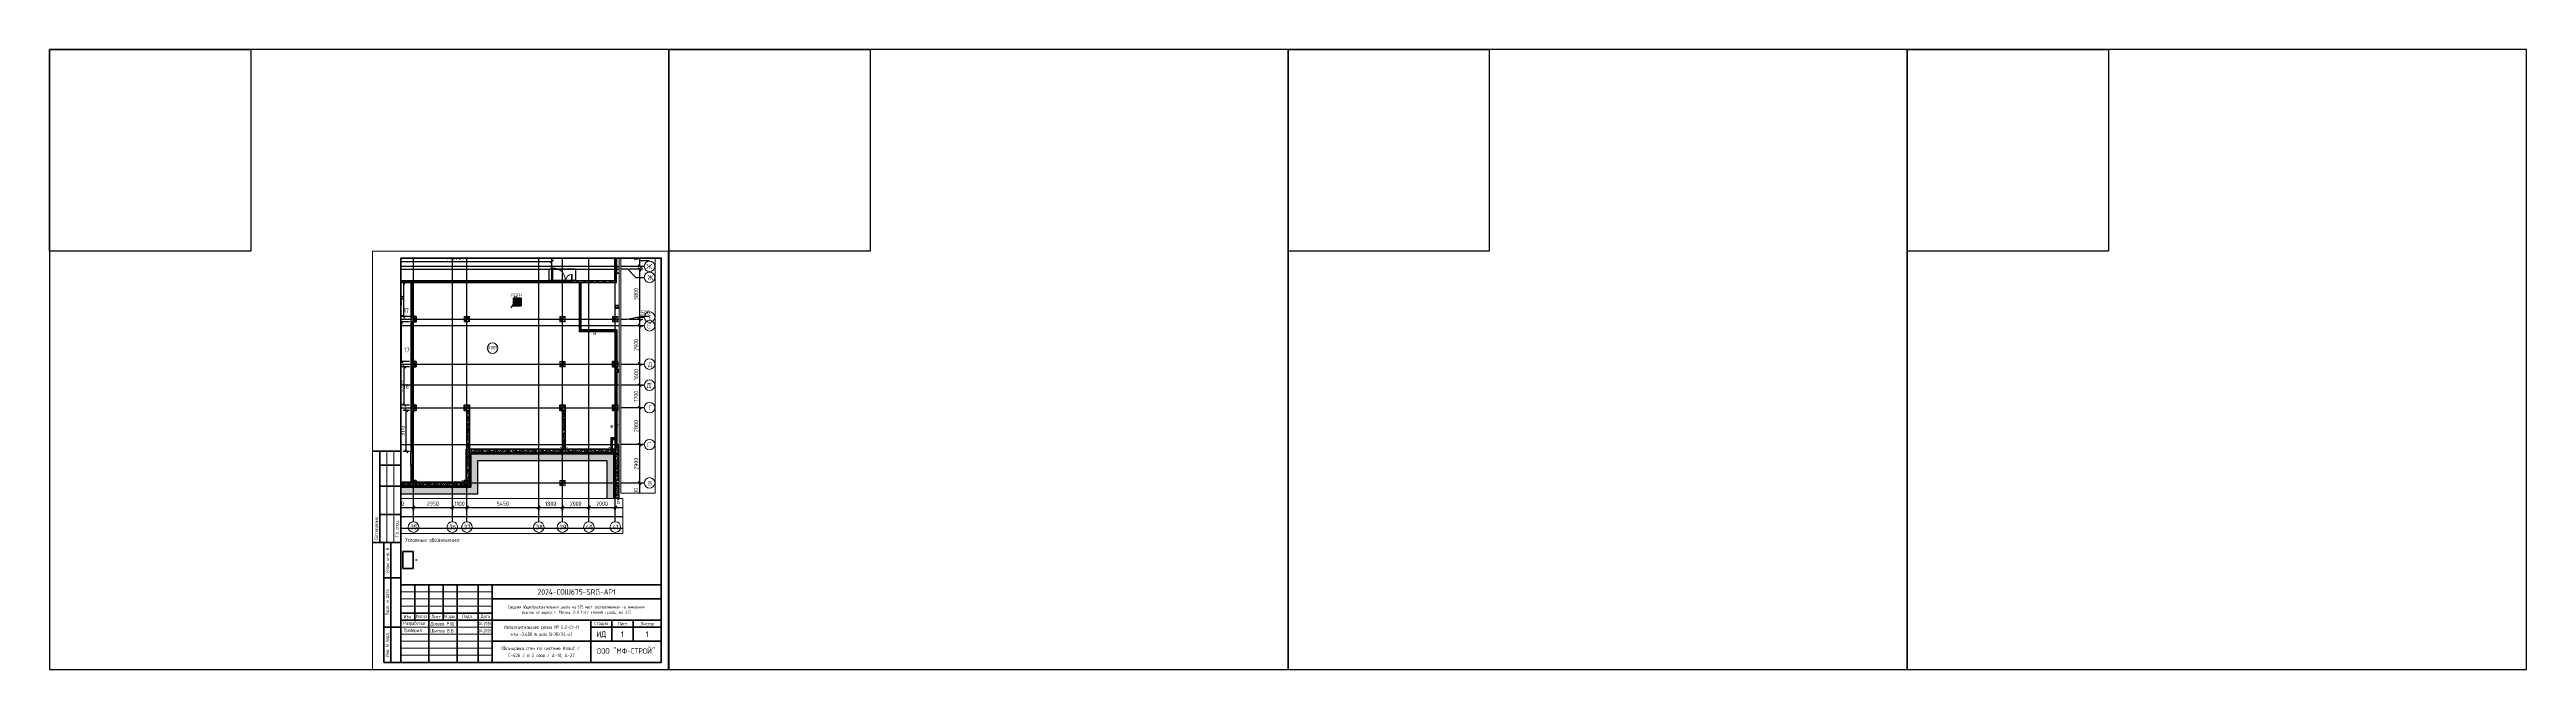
# Paper-space layout '4.2ЧНП25в3.1' of a CAD drawing. Header units: millimetres. Extents: x -143 to 1617, y 0 to 440.
# The model-space entities are those that its viewports show. They can reach past a viewport. Long polylines and large blocks are cut down to what shows.
import ezdxf
from ezdxf.enums import TextEntityAlignment as Align

# ---------------------------------------------------------------- set-up
doc = ezdxf.new("R2018")
doc.units = ezdxf.units.MM
doc.linetypes.add('ADSK_Линия сетки', pattern=[2500, 2000, -250, 0, -250])
doc.layers.get('Defpoints').update_dxf_attribs({"color": 250})
for name, color, linetype, lineweight in [('0) Расчет', 250, 'Continuous', 60), ('0.2) Кирпич', 30, 'Continuous', 30), ('4.1) Штук. 3 вып', 6, 'Continuous', 60), ('5.2) ЧН-25 подвал 3.1 вып', 160, 'Continuous', 60), ('A-ANNO-DIMS', 250, 'Continuous', 9), ('A-AREA-IDEN', 250, 'Continuous', 9), ('A-DETL', 250, 'Continuous', 5), ('A-DETL-1', 250, 'Continuous', 53), ('A-DETL-2', 250, 'Continuous', 5), ('A-DETL-GENF', 250, 'Continuous', 9), ('A-DETL-GENF-1', 250, 'Continuous', 5), ('A-DOOR', 250, 'Continuous', 5), ('A-DOOR-1', 250, 'Continuous', 13), ('A-DOOR-FRAM', 250, 'Continuous', 5), ('A-FLOR-1', 250, 'Continuous', 5), ('A-GENM-1', 250, 'Continuous', 5), ('A-GENM-2', 250, 'Continuous', 5), ('A-GENM-IDEN', 250, 'Continuous', 9), ('A-GLAZ', 250, 'Continuous', 5), ('A-WALL', 250, 'Continuous', 9), ('A-WALL-1', 250, 'Continuous', 50), ('A-WALL-2', 250, 'Continuous', 5), ('A-WALL-3', 250, 'Continuous', 13), ('G-____-____-TEXT', 250, 'Continuous', 9), ('G-ANNO-SYMB-3', 250, 'Continuous', 9), ('G-ANNO-TEXT', 250, 'Continuous', 9), ('I-WALL-1', 250, 'Continuous', 5), ('S-COLS-1', 250, 'Continuous', 5), ('S-COLS-2', 250, 'Continuous', 5), ('S-FNDN-1', 250, 'Continuous', 5), ('Оси', 250, 'Continuous', 9), ('Оси-1', 250, 'ADSK_Линия сетки', 9)]:
    doc.layers.add(name, color=color, linetype=linetype, lineweight=lineweight)
doc.layers.add('ВЭ', color=7, linetype='Continuous')
doc.styles.add('GOST Common', font='', dxfattribs={"width": 0.9, "height": 350})
doc.styles.add('GOST Common_1', font='', dxfattribs={"width": 0.9, "height": 250})
doc.styles.add('GOST Common_2', font='', dxfattribs={"width": 0.8, "height": 350})
doc.styles.add('ISOCPEUR', font='isocpeur.ttf', dxfattribs={"width": 0.8, "height": 100})
doc.styles.add('ISOCPEUR_6', font='isocpeur.ttf', dxfattribs={"height": 3.5})
doc.styles.get("Standard").update_dxf_attribs({"font": 'ГОСТ тип А.ttf'})
doc.styles.add('СПДС', font='ГОСТ тип А.ttf', dxfattribs={"width": 0.9})
doc.styles.get('GOST Common').set_extended_font_data('GOST Common')
doc.styles.get('GOST Common_1').set_extended_font_data('GOST Common')
doc.styles.get('GOST Common_2').set_extended_font_data('GOST Common')
doc.dimstyles.new('А3', dxfattribs={"dimtxt": 333, "dimasz": 222, "dimexe": 222, "dimexo": 111, "dimgap": 111, "dimtad": 1, "dimtoh": 1, "dimdec": 0, "dimrnd": 0.0015, "dimzin": 0, "dimdsep": 46, "dimtxsty": 'Standard', "dimblk": 'OBLIQUE', "dimcen": 0, "dimclrd": 7, "dimclre": 7, "dimclrt": 7, "dimadec": 0, "dimazin": 0, "dimtfac": 1, "dimtdec": 0, "dimtofl": 0, "dimtmove": 0, "dimatfit": 3, "dimfxl": 1, "dimtolj": 1, "dimtzin": 0, "dimarcsym": 0})
pattern_1 = [(135, (10997.54, 114885.93), (-142.5612, -142.5612), []), (135, (11140.1, 114885.93), (-142.5612, -142.5612), [252.016, -50.403, 3.353, -47.05])]
pattern_2 = [(45, (10997.54, 114885.93), (-251.4472, 251.4472), []), (45, (10997.54, 115266.93), (-251.4472, 251.4472), [])]
pattern_3 = [(0, (10997.54, 114885.926), (120.968, 69.841), [80.645, -161.29]), (120, (10997.54, 114885.926), (-120.96808, 69.84086), [80.645, -161.29]), (60, (10997.54, 114885.926), (-8e-05, 139.68186), [0, -161.29, 80.645, 0])]

# ---------------------------------------------------------------- blocks, each defined once
blk = doc.blocks.new('*U6583')
at = {"color": 4}
blk.add_lwpolyline([(-220, -220), (220, -220), (220, 220), (-220, 220)], close=True, dxfattribs=at)
at = {"color": 3}
blk.add_lwpolyline([(-220, 220), (-77, 220), (-77, 77), (-220, 77)], close=True, dxfattribs=at)
blk = doc.blocks.new('*U6584')
at = {"color": 0, "linetype": 'ByBlock', "lineweight": -2, "transparency": 16777216}
for p in [(0, 0), (440, 0), (880, 0), (1320, 0)]:
    blk.add_blockref('*U6583', p, dxfattribs=at)
blk = doc.blocks.new('*U5494')
at = {"lineweight": 0}
blk.add_lwpolyline([(-205, -5), (5, -5), (5, 292), (-205, 292)], close=True, dxfattribs=at)
at = {"color": 0, "linetype": 'Continuous', "lineweight": 50}
blk.add_lwpolyline([(-185, 287), (0, 287), (0, 0), (-185, 0)], close=True, dxfattribs=at)
at = {"lineweight": 35}
for points in [[(-185, 150), (-205, 150)], [(-200, 85), (-200, 150)], [(-185, 140), (-200, 140)], [(-185, 125), (-200, 125)], [(-185, 105), (-200, 105)], [(-185, 85), (-205, 85)], [(-185, 85), (-197, 85), (-197, 0), (-185, 0)], [(-192, 0), (-192, 85)], [(-185, 60), (-197, 60)], [(-175, 55), (-175, 30)], [(-165, 55), (-165, 0)], [(-155, 55), (-155, 30)], [(-145, 55), (-145, 0)], [(-130, 55), (-130, 0)], [(-120, 55), (-120, 0)], [(-120, 45), (0, 45)], [(-185, 25), (-197, 25)], [(-185, 35), (-120, 35)], [(-185, 30), (0, 30)], [(-50, 30), (-50, 0)], [(-50, 25), (0, 25)], [(-35, 30), (-35, 15)], [(-20, 30), (-20, 15)], [(-120, 15), (0, 15)]]:
    blk.add_lwpolyline(points, dxfattribs=at)
at = {"lineweight": 18}
for points in [[(-195, 85), (-195, 150)], [(-190, 85), (-190, 150)], [(-185, 50), (-120, 50)], [(-185, 45), (-120, 45)], [(-185, 40), (-120, 40)], [(-185, 25), (-120, 25)], [(-185, 20), (-120, 20)], [(-185, 15), (-120, 15)], [(-185, 10), (-120, 10)], [(-185, 5), (-120, 5)]]:
    blk.add_lwpolyline(points, dxfattribs=at)
at = {"lineweight": 35}
blk.add_lwpolyline([(-185, 0), (0, 0), (0, 55), (-185, 55)], close=True, dxfattribs=at)
at = {"lineweight": 0}
blk.add_lwpolyline([(0, -5), (5, -5), (5, 0)], dxfattribs=at)
at = {"lineweight": -2, "char_height": 2.5, "attachment_point": 5, "rotation": 90, "style": 'СПДС'}
for s, insert, width in [('Согласовано', (-202.5, 95), 19.991), ('Гл. спец.', (-187.5, 95), 19.991), ('Взам. инв. N', (-194.5, 72.5), 24.991), ('Подл. и дата', (-194.5, 42.5), 34.991), ('Инв. N подл.', (-194.5, 12.5), 24.991)]:
    blk.add_mtext(s, dxfattribs=dict(at, insert=insert, width=width))
at = {"insert": (-60.2, 37.2), "char_height": 2.2, "attachment_point": 5, "style": 'СПДС'}
blk.add_mtext_dynamic_manual_height_columns('Средняя общеобразовательная школа на 675 мест, расположенная на земельном\\P\\pxqc;участке по адресу: г. Москва, 2-й Нагатинский проезд, вл. 2/3', width=118.293, gutter_width=0, heights=[12.8], dxfattribs=at)
at = {"lineweight": -2, "char_height": 2.5, "style": 'СПДС'}
for s, insert, width, attachment_point in [('Разработал', (-183.1, 27.5), 17.953, 4), ('Проверил', (-183.1, 22.5), 17.953, 4), ('Изм.', (-180, 32.5), 10, 5), ('Кол.уч.', (-170, 32.5), 10, 5), ('Лист', (-160, 32.5), 10, 5), ('N док.', (-150, 32.5), 10, 5), ('Подп.', (-137.5, 32.5), 15, 5), ('Дата', (-125, 32.5), 10, 5), ('Стадия', (-42.5, 27.5), 15, 5), ('Лист', (-27.5, 27.5), 15, 5), ('Листов', (-10, 27.5), 20, 5)]:
    blk.add_mtext(s, dxfattribs=dict(at, insert=insert, width=width, attachment_point=attachment_point))
at = {"lineweight": 30, "width": 0.9, "flags": 104}
blk.add_attdef('ШАПКА', text='', height=3, dxfattribs=at).set_placement((-135, 281), align=Align.MIDDLE_CENTER)
at = {"style": 'СПДС'}
for tag, height, p in [('ШИФР_ПРОЕКТА', 4, (-60, 50)), ('НАИМЕНОВАНИЕ_ОБЪЕКТА2', 2.5, (-85, 20)), ('НАИМЕНОВАНИЕ_ОБЪЕКТА', 2.5, (-85, 25)), ('СТАДИЯ', 4, (-42.5, 20)), ('ЛИСТ_первый', 4, (-27.5, 20)), ('ЛИСТОВ', 4, (-10, 20)), ('НАИМЕНОВАНИЕ_ЧЕРТЕЖА2', 2.5, (-85, 5)), ('НАИМЕНОВАНИЕ_ЧЕРТЕЖА1', 2.5, (-85, 10)), ('ОРГАНИЗАЦИЯ_РАЗРАБОТЧИК1', 4, (-25, 8.1))]:
    blk.add_attdef(tag, text='', height=height, dxfattribs=at).set_placement(p, align=Align.MIDDLE_CENTER)
for tag, p in [('РАЗРАБОТЧИК', (-164, 27.5)), ('РУК.ГРУППЫ', (-164, 22.5))]:
    blk.add_attdef(tag, text='', height=2.5, dxfattribs=at).set_placement(p, align=Align.MIDDLE_LEFT)
at = {"style": 'СПДС', "width": 0.9}
for tag, p in [('ДАТА1', (-129.6, 26.4)), ('ДАТА2', (-129.6, 21.4))]:
    blk.add_attdef(tag, p, '', height=2.3, dxfattribs=at)
blk = doc.blocks.new('Дверь_СКБ_2Ст - СОШ_Дв_1570_1550_x2100h _пр_ завертка-35617996-АР1_Кладочный план подвала_ Блок 2_ 3')
at = {"layer": 'A-DOOR'}
h = blk.add_hatch(dxfattribs=at)
h.set_pattern_fill('FP_10', color=256, style=0, pattern_type=2)
h.set_pattern_definition([(135, (1501.41, 124.685), (-14.14214, -14.14214), []), (225, (1501.41, 124.685), (14.14214, -14.14214), [])])
h.paths.add_polyline_path([(797.5, 60), (787.5, 60), (787.5, -60), (797.5, -60)])
at = {"layer": 'A-DOOR-FRAM'}
h = blk.add_hatch(dxfattribs=at)
h.set_pattern_fill('FP_11', color=256, style=0, pattern_type=2)
h.set_pattern_definition([(45, (-621.384, 124.685), (-14.1421, 14.1421), []), (135, (-621.384, 124.685), (-14.1421, -14.1421), [])])
h.paths.add_polyline_path([(-762.5, 60), (-772.5, 60), (-772.5, -60), (-762.5, -60)])
at = {"layer": 'A-DOOR'}
for centre, radius, start, end in [((-737.5, 60), 1000, 0, 90), ((762.5, 60), 500, 90, 180)]:
    blk.add_arc(centre, radius, start, end, dxfattribs=at)
at = {"layer": 'A-DOOR-1'}
for p, q in [((-737.5, 1060), (-737.5, 60)), ((-697.5, 1060), (-737.5, 1060)), ((-737.5, 60), (-697.5, 60)), ((-697.5, 60), (-697.5, 1060)), ((762.5, 560), (722.5, 560)), ((722.5, 560), (722.5, 60)), ((722.5, 60), (762.5, 60)), ((762.5, 60), (762.5, 560))]:
    blk.add_line(p, q, dxfattribs=at)
at = {"layer": 'A-DOOR-FRAM'}
for p, q in [((-747.5, 68), (-817.5, 68)), ((-817.5, 68), (-817.5, 60)), ((-817.5, 60), (-747.5, 60)), ((-762.5, 60), (-772.5, 60)), ((-772.5, 60), (-772.5, -60)), ((-737.5, 60), (-762.5, 60)), ((-762.5, 60), (-762.5, -20)), ((-762.5, -60), (-762.5, 60)), ((-747.5, 60), (-747.5, 68)), ((-737.5, 20), (-737.5, 60)), ((-727.5, 20), (-737.5, 20)), ((-727.5, -20), (-727.5, 20)), ((762.5, 20), (752.5, 20)), ((752.5, 20), (752.5, -20)), ((762.5, 60), (762.5, 20)), ((787.5, 60), (762.5, 60)), ((842.5, 68), (772.5, 68)), ((772.5, 68), (772.5, 60)), ((772.5, 60), (842.5, 60)), ((787.5, -20), (787.5, 60)), ((797.5, 60), (787.5, 60)), ((787.5, 60), (787.5, -60)), ((797.5, -60), (797.5, 60)), ((842.5, 60), (842.5, 68)), ((-747.5, -60), (-817.5, -60)), ((-817.5, -60), (-817.5, -68)), ((-817.5, -68), (-747.5, -68)), ((-772.5, -60), (-762.5, -60)), ((-762.5, -20), (-727.5, -20)), ((-747.5, -20), (-762.5, -20)), ((-762.5, -20), (-762.5, -60)), ((-762.5, -60), (-747.5, -60)), ((-747.5, -60), (-747.5, -20)), ((-747.5, -68), (-747.5, -60)), ((752.5, -20), (787.5, -20)), ((787.5, -20), (772.5, -20)), ((772.5, -20), (772.5, -60)), ((772.5, -60), (787.5, -60)), ((842.5, -60), (772.5, -60)), ((772.5, -60), (772.5, -68)), ((772.5, -68), (842.5, -68)), ((787.5, -60), (787.5, -20)), ((787.5, -60), (797.5, -60)), ((842.5, -68), (842.5, -60))]:
    blk.add_line(p, q, dxfattribs=at)
blk = doc.blocks.new('BSC_Колонна _Прямоугольная - 400x400-V13-АР1_Кладочный план подвала_ Блок 2_ 3')
at = {"layer": 'S-COLS-2'}
h = blk.add_hatch(dxfattribs=at)
h.set_pattern_fill('FP_25', color=256, style=0, pattern_type=2)
h.set_pattern_definition([(135, (-121200, -10225), (-142.56192, -142.56192), []), (135, (-121057.44, -10225), (-142.56192, -142.56192), [252.016, -50.403, 3.353, -47.05])])
h.paths.add_polyline_path([(-200, -200), (200, -200), (200, 200), (-200, 200)])
at = {"layer": 'S-COLS-1'}
for p, q in [((200, 200), (-200, 200)), ((-200, 200), (-200, -200)), ((200, -200), (200, 200)), ((-200, -200), (200, -200))]:
    blk.add_line(p, q, dxfattribs=at)
blk = doc.blocks.new('BSC_Колонна _Прямоугольная - 400x400-V23-АР1_Кладочный план подвала_ Блок 2_ 3')
at = {"layer": 'S-COLS-2'}
h = blk.add_hatch(dxfattribs=at)
h.set_pattern_fill('FP_35', color=256, style=0, pattern_type=2)
h.set_pattern_definition([(135, (-125250, -10225), (-142.56192, -142.56192), []), (135, (-125107.44, -10225), (-142.56192, -142.56192), [252.016, -50.403, 3.353, -47.05])])
h.paths.add_polyline_path([(-200, -200), (200, -200), (200, 200), (-200, 200)])
at = {"layer": 'S-COLS-1'}
for p, q in [((200, 200), (-200, 200)), ((-200, 200), (-200, -200)), ((200, -200), (200, 200)), ((-200, -200), (200, -200))]:
    blk.add_line(p, q, dxfattribs=at)
blk = doc.blocks.new('BSC_Колонна _Прямоугольная - 400x400-V34-АР1_Кладочный план подвала_ Блок 2_ 3')
at = {"layer": 'S-COLS-2'}
h = blk.add_hatch(dxfattribs=at)
h.set_pattern_fill('FP_46', color=256, style=0, pattern_type=2)
h.set_pattern_definition([(135, (-125250, -15925), (-142.56192, -142.56192), []), (135, (-125107.44, -15925), (-142.56192, -142.56192), [252.016, -50.403, 3.353, -47.05])])
h.paths.add_polyline_path([(-200, -200), (200, -200), (200, 200), (-200, 200)])
at = {"layer": 'S-COLS-1'}
for p, q in [((200, 200), (-200, 200)), ((-200, 200), (-200, -200)), ((200, -200), (200, 200)), ((-200, -200), (200, -200))]:
    blk.add_line(p, q, dxfattribs=at)
blk = doc.blocks.new('BSC_Колонна _Прямоугольная - 400x400-V35-АР1_Кладочный план подвала_ Блок 2_ 3')
at = {"layer": 'S-COLS-2'}
h = blk.add_hatch(dxfattribs=at)
h.set_pattern_fill('FP_47', color=256, style=0, pattern_type=2)
h.set_pattern_definition([(135, (-132500, -15925), (-142.56192, -142.56192), []), (135, (-132357.44, -15925), (-142.56192, -142.56192), [252.016, -50.403, 3.353, -47.05])])
h.paths.add_polyline_path([(-200, -200), (200, -200), (200, 200), (-200, 200)])
at = {"layer": 'S-COLS-1'}
for p, q in [((200, 200), (-200, 200)), ((-200, 200), (-200, -200)), ((200, -200), (200, 200)), ((-200, -200), (200, -200))]:
    blk.add_line(p, q, dxfattribs=at)
blk = doc.blocks.new('BSC_Колонна _Прямоугольная - 400x400-V36-АР1_Кладочный план подвала_ Блок 2_ 3')
at = {"layer": 'S-COLS-2'}
h = blk.add_hatch(dxfattribs=at)
h.set_pattern_fill('FP_48', color=256, style=0, pattern_type=2)
h.set_pattern_definition([(135, (-132500, -19225), (-142.56192, -142.56192), []), (135, (-132357.44, -19225), (-142.56192, -142.56192), [252.016, -50.403, 3.353, -47.05])])
h.paths.add_polyline_path([(-200, -200), (200, -200), (200, 200), (-200, 200)])
at = {"layer": 'S-COLS-1'}
for p, q in [((200, 200), (-200, 200)), ((-200, 200), (-200, -200)), ((200, -200), (200, 200)), ((-200, -200), (200, -200))]:
    blk.add_line(p, q, dxfattribs=at)
blk = doc.blocks.new('BSC_Колонна _Прямоугольная - 400x400-V37-АР1_Кладочный план подвала_ Блок 2_ 3')
at = {"layer": 'S-COLS-2'}
h = blk.add_hatch(dxfattribs=at)
h.set_pattern_fill('FP_49', color=256, style=0, pattern_type=2)
h.set_pattern_definition([(135, (-125250, -22625), (-142.5612, -142.5612), []), (135, (-125107.44, -22625), (-142.5612, -142.5612), [252.016, -50.403, 3.353, -47.05])])
h.paths.add_polyline_path([(-200, -200), (200, -200), (200, 200), (-200, 200)])
at = {"layer": 'S-COLS-1'}
for p, q in [((200, 200), (-200, 200)), ((-200, 200), (-200, -200)), ((200, -200), (200, 200)), ((-200, -200), (200, -200))]:
    blk.add_line(p, q, dxfattribs=at)
blk = doc.blocks.new('BSC_Колонна _Прямоугольная - 400x400-V38-АР1_Кладочный план подвала_ Блок 2_ 3')
at = {"layer": 'S-COLS-2'}
h = blk.add_hatch(dxfattribs=at)
h.set_pattern_fill('FP_50', color=256, style=0, pattern_type=2)
h.set_pattern_definition([(135, (-132500, -22625), (-142.5612, -142.5612), []), (135, (-132357.44, -22625), (-142.5612, -142.5612), [252.016, -50.403, 3.353, -47.05])])
h.paths.add_polyline_path([(-200, -200), (200, -200), (200, 200), (-200, 200)])
at = {"layer": 'S-COLS-1'}
for p, q in [((200, 200), (-200, 200)), ((-200, 200), (-200, -200)), ((200, -200), (200, 200)), ((-200, -200), (200, -200))]:
    blk.add_line(p, q, dxfattribs=at)
blk = doc.blocks.new('BSC_Колонна _Прямоугольная - 400x400-V39-АР1_Кладочный план подвала_ Блок 2_ 3')
at = {"layer": 'S-COLS-2'}
h = blk.add_hatch(dxfattribs=at)
h.set_pattern_fill('FP_51', color=256, style=0, pattern_type=2)
h.set_pattern_definition([(135, (-136500, -22625), (-142.5612, -142.5612), []), (135, (-136357.44, -22625), (-142.5612, -142.5612), [252.016, -50.403, 3.353, -47.05])])
h.paths.add_polyline_path([(-200, -200), (200, -200), (200, 200), (-200, 200)])
at = {"layer": 'S-COLS-1'}
for p, q in [((200, 200), (-200, 200)), ((-200, 200), (-200, -200)), ((200, -200), (200, 200)), ((-200, -200), (200, -200))]:
    blk.add_line(p, q, dxfattribs=at)
blk = doc.blocks.new('BSC_Колонна _Прямоугольная - 400x400-V52-АР1_Кладочный план подвала_ Блок 2_ 3')
at = {"layer": 'S-COLS-2'}
h = blk.add_hatch(dxfattribs=at)
h.set_pattern_fill('FP_64', color=256, style=0, pattern_type=2)
h.set_pattern_definition([(135, (-132500, -10225), (-142.56192, -142.56192), []), (135, (-132357.44, -10225), (-142.56192, -142.56192), [252.016, -50.403, 3.353, -47.05])])
h.paths.add_polyline_path([(-200, -200), (200, -200), (200, 200), (-200, 200)])
at = {"layer": 'S-COLS-1'}
for p, q in [((200, 200), (-200, 200)), ((-200, 200), (-200, -200)), ((200, -200), (200, 200)), ((-200, -200), (200, -200))]:
    blk.add_line(p, q, dxfattribs=at)
blk = doc.blocks.new('BSC_Колонна _Прямоугольная - 400x400-V71-АР1_Кладочный план подвала_ Блок 2_ 3')
at = {"layer": 'S-COLS-2'}
h = blk.add_hatch(dxfattribs=at)
h.set_pattern_fill('FP_83', color=256, style=0, pattern_type=2)
h.set_pattern_definition([(135, (-136700, -10225), (-142.56192, -142.56192), []), (135, (-136557.44, -10225), (-142.56192, -142.56192), [252.016, -50.403, 3.353, -47.05])])
h.paths.add_polyline_path([(-200, -200), (200, -200), (200, 200), (-200, 200)])
at = {"layer": 'S-COLS-1'}
for p, q in [((200, 200), (-200, 200)), ((-200, 200), (-200, -200)), ((200, -200), (200, 200)), ((-200, -200), (200, -200))]:
    blk.add_line(p, q, dxfattribs=at)
blk = doc.blocks.new('Ом_Арматурная перемычка - A1-0_4-32789151-АР1_Кладочный план подвала_ Блок 2_ 3')
at = {"layer": 'A-GENM-1'}
blk.add_line((-195, 0), (445, 0), dxfattribs=at)
blk = doc.blocks.new('Ом_Арматурная перемычка - A1-0_53-32779863-АР1_Кладочный план подвала_ Блок 2_ 3')
at = {"layer": 'A-GENM-1'}
blk.add_line((-260, 0), (510, 0), dxfattribs=at)
blk = doc.blocks.new('Ом_Перемычка из уголков - A1-0_79-32788947-АР1_Кладочный план подвала_ Блок 2_ 3')
at = {"layer": 'A-GENM-1'}
blk.add_line((-520, 0), (770, 0), dxfattribs=at)
blk = doc.blocks.new('Ом_Перемычка из уголков - A1-1_57 63x100x6-34134793-АР1_Кладочный план подвала_ Блок 2_ 3')
at = {"layer": 'A-GENM-1'}
for p, q in [((-910, 0), (-660, 0)), ((-615, 0), (865, 0)), ((910, 0), (1160, 0))]:
    blk.add_line(p, q, dxfattribs=at)
blk = doc.blocks.new('ADSK_КолоннаНесущая_Швеллер_Гнутый_ГОСТ 8278-83 - 140х60х5_таб_1-32331390-АР1_Кладочный план подвала_ Блок 2_ 3')
at = {"layer": 'S-COLS-1'}
for p, q in [((-16.2, 58), (-16.2, -58)), ((-11.2, -58), (-11.2, 58)), ((43.8, 70), (-4.2, 70)), ((-4.2, 65), (43.8, 65)), ((43.8, 65), (43.8, 70)), ((43.8, -65), (-4.2, -65)), ((-4.2, -70), (43.8, -70)), ((43.8, -70), (43.8, -65))]:
    blk.add_line(p, q, dxfattribs=at)
for centre, radius, start, end in [((-4.2, 58), 12, 90, 180), ((-4.2, 58), 7, 90, 180), ((-4.2, -58), 12, 180, 270), ((-4.2, -58), 7, 180, 270)]:
    blk.add_arc(centre, radius, start, end, dxfattribs=at)
blk = doc.blocks.new('ADSK_КолоннаНесущая_Швеллер_Гнутый_ГОСТ 8278-83 - 140х60х5_таб_1-32823743-АР1_Кладочный план подвала_ Блок 2_ 3')
at = {"layer": 'S-COLS-1'}
for p, q in [((-16.2, 58), (-16.2, -58)), ((-11.2, -58), (-11.2, 58)), ((43.8, 70), (-4.2, 70)), ((-4.2, 65), (43.8, 65)), ((43.8, 65), (43.8, 70)), ((43.8, -65), (-4.2, -65)), ((-4.2, -70), (43.8, -70)), ((43.8, -70), (43.8, -65))]:
    blk.add_line(p, q, dxfattribs=at)
for centre, radius, start, end in [((-4.2, 58), 12, 90, 180), ((-4.2, 58), 7, 90, 180), ((-4.2, -58), 12, 180, 270), ((-4.2, -58), 7, 180, 270)]:
    blk.add_arc(centre, radius, start, end, dxfattribs=at)
blk = doc.blocks.new('230_Приямок стенки вертикально _Фунд_Плита_ - 230_Приямок стенки вертикально _Фунд_Плита_-32143332-АР1_Кладочный план подвала_ Блок 2_ 3')
at = {"layer": 'S-FNDN-1'}
for p, q in [((-242, -125), (-199, 4)), ((-186, 41), (-150, 150)), ((-150, 150), (-143, 152)), ((-132, 156), (-88, 171)), ((-77, 174), (-33, 189)), ((-22, 193), (22, 207)), ((33, 211), (77, 226)), ((88, 229), (132, 244)), ((143, 248), (187, 262)), ((198, 266), (242, 281)), ((253, 284), (255, 285)), ((-285, -255), (-254, -161))]:
    blk.add_line(p, q, dxfattribs=at)
blk = doc.blocks.new('Решетка металлическая РМ-1 _подвал_ - Решетка металлическая РМ-1 _подвал_-V102-АР1_Кладочный план подвала_ Блок 2_ 3')
at = {"layer": 'A-GENM-2'}
for p, q in [((630, 45), (33, 45)), ((45, 30), (45, 115)), ((77, 294), (77, 45)), ((89, 45), (89, 362)), ((132, 525), (132, 45)), ((144, 45), (144, 528)), ((187, 537), (187, 45)), ((199, 45), (199, 540)), ((242, 549), (242, 45)), ((254, 45), (254, 551)), ((297, 560), (297, 45)), ((309, 45), (309, 563)), ((352, 572), (352, 45)), ((364, 45), (364, 574)), ((407, 583), (407, 45)), ((419, 45), (419, 586)), ((462, 595), (462, 45)), ((474, 45), (474, 597)), ((517, 606), (517, 45)), ((529, 45), (529, 609)), ((558, 615), (630, 615)), ((572, 615), (572, 45)), ((584, 45), (584, 615)), ((615, 627), (615, 30))]:
    blk.add_line(p, q, dxfattribs=at)
blk = doc.blocks.new('_Wn_-As_OpeningMEP_wall__Rectangular - _Wn_-As_OpeningMEP_wall__Rectangular-40875229-АР1_Кладочный план подвала_ Блок 2_ 3')
at = {"layer": 'A-DETL-GENF-1'}
for p, q in [((500, -100), (-500, 100)), ((500, 100), (-500, -100)), ((-500, 100), (-500, -100)), ((500, 100), (-500, 100)), ((-500, 100), (-500, -100)), ((500, -100), (500, 100)), ((500, -100), (500, 100)), ((-500, -100), (500, -100))]:
    blk.add_line(p, q, dxfattribs=at)
blk = doc.blocks.new('Ось сетки - Круг_Ø8 мм-39983606-АР1_Кладочный план подвала_ Блок 2_ 3')
at = {"layer": 'Оси'}
for start, end in [(360, 180), (180, 360)]:
    blk.add_arc((0, 0), 4, start, end, dxfattribs=at)
blk = doc.blocks.new('AAR_СКБ_Марка_Помещения - Номер-17325395-АР1_Кладочный план подвала_ Блок 2_ 3')
at = {"layer": 'A-AREA-IDEN'}
blk.add_circle((0, 1.5), 4, dxfattribs=at)
blk = doc.blocks.new('_Oblique')
at = {"color": 0, "linetype": 'ByBlock', "lineweight": -2}
blk.add_line((-0.5, -0.5), (0.5, 0.5), dxfattribs=at)
blk = doc.blocks.new('*D5227')
at = {"layer": 'A-ANNO-DIMS', "color": 7, "lineweight": -2, "transparency": 16777216}
for p, q in [((129898, 112237), (132198, 112237)), ((129898, 112226), (129898, 112015)), ((132198, 112226), (132198, 112015))]:
    blk.add_line(p, q, dxfattribs=at)
at = {"layer": 'Defpoints', "color": 0, "transparency": 16777216}
for p in [(129898, 112337), (132198, 112337), (132198, 112237)]:
    blk.add_point(p, dxfattribs=at)
at = {"layer": 'A-ANNO-DIMS', "color": 7, "lineweight": -2, "transparency": 16777216, "xscale": 222, "yscale": 222, "zscale": 222, "rotation": 180}
blk.add_blockref('_Oblique', (129898, 112237), dxfattribs=at)
at = {"layer": 'A-ANNO-DIMS', "color": 7, "lineweight": -2, "transparency": 16777216, "xscale": 222, "yscale": 222, "zscale": 222}
blk.add_blockref('_Oblique', (132198, 112237), dxfattribs=at)
at = {"layer": 'A-ANNO-DIMS', "color": 7, "lineweight": -2, "transparency": 16777216, "insert": (131048, 112515), "char_height": 333, "width": 2.48, "attachment_point": 5}
blk.add_mtext('\\A1;2300', dxfattribs=at)
blk = doc.blocks.new('*D5228')
at = {"layer": 'A-ANNO-DIMS', "color": 7, "lineweight": -2, "transparency": 16777216}
for p, q in [((132198, 112237), (135148, 112237)), ((132198, 112226), (132198, 112015)), ((135148, 112226), (135148, 112015))]:
    blk.add_line(p, q, dxfattribs=at)
at = {"layer": 'Defpoints', "color": 0, "transparency": 16777216}
for p in [(132198, 112337), (135148, 112337), (135148, 112237)]:
    blk.add_point(p, dxfattribs=at)
at = {"layer": 'A-ANNO-DIMS', "color": 7, "lineweight": -2, "transparency": 16777216, "xscale": 222, "yscale": 222, "zscale": 222, "rotation": 180}
blk.add_blockref('_Oblique', (132198, 112237), dxfattribs=at)
at = {"layer": 'A-ANNO-DIMS', "color": 7, "lineweight": -2, "transparency": 16777216, "xscale": 222, "yscale": 222, "zscale": 222}
blk.add_blockref('_Oblique', (135148, 112237), dxfattribs=at)
at = {"layer": 'A-ANNO-DIMS', "color": 7, "lineweight": -2, "transparency": 16777216, "insert": (133673, 112515), "char_height": 333, "width": 2.48, "attachment_point": 5}
blk.add_mtext('\\A1;2950', dxfattribs=at)
blk = doc.blocks.new('*D5229')
at = {"layer": 'A-ANNO-DIMS', "color": 7, "lineweight": -2, "transparency": 16777216}
for p, q in [((135148, 112237), (136248, 112237)), ((135148, 112226), (135148, 112015)), ((136248, 112226), (136248, 112015))]:
    blk.add_line(p, q, dxfattribs=at)
at = {"layer": 'Defpoints', "color": 0, "transparency": 16777216}
for p in [(135148, 112337), (136248, 112337), (136248, 112237)]:
    blk.add_point(p, dxfattribs=at)
at = {"layer": 'A-ANNO-DIMS', "color": 7, "lineweight": -2, "transparency": 16777216, "xscale": 222, "yscale": 222, "zscale": 222, "rotation": 180}
blk.add_blockref('_Oblique', (135148, 112237), dxfattribs=at)
at = {"layer": 'A-ANNO-DIMS', "color": 7, "lineweight": -2, "transparency": 16777216, "xscale": 222, "yscale": 222, "zscale": 222}
blk.add_blockref('_Oblique', (136248, 112237), dxfattribs=at)
at = {"layer": 'A-ANNO-DIMS', "color": 7, "lineweight": -2, "transparency": 16777216, "insert": (135698, 112515), "char_height": 333, "width": 2.11, "attachment_point": 5}
blk.add_mtext('\\A1;1100', dxfattribs=at)
blk = doc.blocks.new('*D5230')
at = {"layer": 'A-ANNO-DIMS', "color": 7, "lineweight": -2, "transparency": 16777216}
for p, q in [((136248, 112237), (141698, 112237)), ((136248, 112226), (136248, 112015)), ((141698, 112226), (141698, 112015))]:
    blk.add_line(p, q, dxfattribs=at)
at = {"layer": 'Defpoints', "color": 0, "transparency": 16777216}
for p in [(136248, 112337), (141698, 112337), (141698, 112237)]:
    blk.add_point(p, dxfattribs=at)
at = {"layer": 'A-ANNO-DIMS', "color": 7, "lineweight": -2, "transparency": 16777216, "xscale": 222, "yscale": 222, "zscale": 222, "rotation": 180}
blk.add_blockref('_Oblique', (136248, 112237), dxfattribs=at)
at = {"layer": 'A-ANNO-DIMS', "color": 7, "lineweight": -2, "transparency": 16777216, "xscale": 222, "yscale": 222, "zscale": 222}
blk.add_blockref('_Oblique', (141698, 112237), dxfattribs=at)
at = {"layer": 'A-ANNO-DIMS', "color": 7, "lineweight": -2, "transparency": 16777216, "insert": (138973, 112515), "char_height": 333, "width": 2.57, "attachment_point": 5}
blk.add_mtext('\\A1;5450', dxfattribs=at)
blk = doc.blocks.new('*D5231')
at = {"layer": 'A-ANNO-DIMS', "color": 7, "lineweight": -2, "transparency": 16777216}
for p, q in [((141698, 112237), (143498, 112237)), ((141698, 112226), (141698, 112015)), ((143498, 112226), (143498, 112015))]:
    blk.add_line(p, q, dxfattribs=at)
at = {"layer": 'Defpoints', "color": 0, "transparency": 16777216}
for p in [(141698, 112337), (143498, 112337), (143498, 112237)]:
    blk.add_point(p, dxfattribs=at)
at = {"layer": 'A-ANNO-DIMS', "color": 7, "lineweight": -2, "transparency": 16777216, "xscale": 222, "yscale": 222, "zscale": 222, "rotation": 180}
blk.add_blockref('_Oblique', (141698, 112237), dxfattribs=at)
at = {"layer": 'A-ANNO-DIMS', "color": 7, "lineweight": -2, "transparency": 16777216, "xscale": 222, "yscale": 222, "zscale": 222}
blk.add_blockref('_Oblique', (143498, 112237), dxfattribs=at)
at = {"layer": 'A-ANNO-DIMS', "color": 7, "lineweight": -2, "transparency": 16777216, "insert": (142598, 112515), "char_height": 333, "width": 2.3, "attachment_point": 5}
blk.add_mtext('\\A1;1800', dxfattribs=at)
blk = doc.blocks.new('*D5232')
at = {"layer": 'A-ANNO-DIMS', "color": 7, "lineweight": -2, "transparency": 16777216}
for p, q in [((143498, 112237), (145498, 112237)), ((143498, 112226), (143498, 112015)), ((145498, 112226), (145498, 112015))]:
    blk.add_line(p, q, dxfattribs=at)
at = {"layer": 'Defpoints', "color": 0, "transparency": 16777216}
for p in [(143498, 112337), (145498, 112337), (145498, 112237)]:
    blk.add_point(p, dxfattribs=at)
at = {"layer": 'A-ANNO-DIMS', "color": 7, "lineweight": -2, "transparency": 16777216, "xscale": 222, "yscale": 222, "zscale": 222, "rotation": 180}
blk.add_blockref('_Oblique', (143498, 112237), dxfattribs=at)
at = {"layer": 'A-ANNO-DIMS', "color": 7, "lineweight": -2, "transparency": 16777216, "xscale": 222, "yscale": 222, "zscale": 222}
blk.add_blockref('_Oblique', (145498, 112237), dxfattribs=at)
at = {"layer": 'A-ANNO-DIMS', "color": 7, "lineweight": -2, "transparency": 16777216, "insert": (144498, 112515), "char_height": 333, "width": 2.48, "attachment_point": 5}
blk.add_mtext('\\A1;2000', dxfattribs=at)
blk = doc.blocks.new('*D5233')
at = {"layer": 'A-ANNO-DIMS', "color": 7, "lineweight": -2, "transparency": 16777216}
for p, q in [((145498, 112237), (147498, 112237)), ((145498, 112226), (145498, 112015)), ((147498, 112226), (147498, 112015))]:
    blk.add_line(p, q, dxfattribs=at)
at = {"layer": 'Defpoints', "color": 0, "transparency": 16777216}
for p in [(145498, 112337), (147498, 112337), (147498, 112237)]:
    blk.add_point(p, dxfattribs=at)
at = {"layer": 'A-ANNO-DIMS', "color": 7, "lineweight": -2, "transparency": 16777216, "xscale": 222, "yscale": 222, "zscale": 222, "rotation": 180}
blk.add_blockref('_Oblique', (145498, 112237), dxfattribs=at)
at = {"layer": 'A-ANNO-DIMS', "color": 7, "lineweight": -2, "transparency": 16777216, "xscale": 222, "yscale": 222, "zscale": 222}
blk.add_blockref('_Oblique', (147498, 112237), dxfattribs=at)
at = {"layer": 'A-ANNO-DIMS', "color": 7, "lineweight": -2, "transparency": 16777216, "insert": (146498, 112515), "char_height": 333, "width": 2.48, "attachment_point": 5}
blk.add_mtext('\\A1;2000', dxfattribs=at)
blk = doc.blocks.new('*D5234')
at = {"layer": 'A-ANNO-DIMS', "color": 7, "lineweight": -2, "transparency": 16777216}
for p, q in [((147498, 112237), (151348, 112237)), ((147498, 112226), (147498, 112015)), ((151348, 112226), (151348, 112015))]:
    blk.add_line(p, q, dxfattribs=at)
at = {"layer": 'Defpoints', "color": 0, "transparency": 16777216}
for p in [(147498, 112337), (151348, 112337), (151348, 112237)]:
    blk.add_point(p, dxfattribs=at)
at = {"layer": 'A-ANNO-DIMS', "color": 7, "lineweight": -2, "transparency": 16777216, "xscale": 222, "yscale": 222, "zscale": 222, "rotation": 180}
blk.add_blockref('_Oblique', (147498, 112237), dxfattribs=at)
at = {"layer": 'A-ANNO-DIMS', "color": 7, "lineweight": -2, "transparency": 16777216, "xscale": 222, "yscale": 222, "zscale": 222}
blk.add_blockref('_Oblique', (151348, 112237), dxfattribs=at)
at = {"layer": 'A-ANNO-DIMS', "color": 7, "lineweight": -2, "transparency": 16777216, "insert": (149423, 112515), "char_height": 333, "width": 2.48, "attachment_point": 5}
blk.add_mtext('\\A1;3850', dxfattribs=at)
blk = doc.blocks.new('*D5130')
at = {"layer": 'A-ANNO-DIMS', "color": 7, "lineweight": -2, "transparency": 16777216}
for p, q in [((80148, 111537), (163748, 111537)), ((80148, 111526), (80148, 111315)), ((163748, 111526), (163748, 111315))]:
    blk.add_line(p, q, dxfattribs=at)
at = {"layer": 'Defpoints', "color": 0, "transparency": 16777216}
for p in [(80148, 111637), (163748, 111637), (163748, 111537)]:
    blk.add_point(p, dxfattribs=at)
at = {"layer": 'A-ANNO-DIMS', "color": 7, "lineweight": -2, "transparency": 16777216, "xscale": 222, "yscale": 222, "zscale": 222, "rotation": 180}
blk.add_blockref('_Oblique', (80148, 111537), dxfattribs=at)
at = {"layer": 'A-ANNO-DIMS', "color": 7, "lineweight": -2, "transparency": 16777216, "xscale": 222, "yscale": 222, "zscale": 222}
blk.add_blockref('_Oblique', (163748, 111537), dxfattribs=at)
at = {"layer": 'A-ANNO-DIMS', "color": 7, "lineweight": -2, "transparency": 16777216, "insert": (121948, 111815), "char_height": 333, "width": 3.1, "attachment_point": 5}
blk.add_mtext('\\A1;83600', dxfattribs=at)
blk = doc.blocks.new('*D5162')
at = {"layer": 'A-ANNO-DIMS', "color": 7, "lineweight": -2, "transparency": 16777216}
for p, q in [((166380, 123511), (166380, 125111)), ((166391, 125111), (166602, 125111)), ((166391, 123511), (166602, 123511))]:
    blk.add_line(p, q, dxfattribs=at)
at = {"layer": 'Defpoints', "color": 0, "transparency": 16777216}
for p in [(166280, 125111), (166380, 125111), (166280, 123511)]:
    blk.add_point(p, dxfattribs=at)
at = {"layer": 'A-ANNO-DIMS', "color": 7, "lineweight": -2, "transparency": 16777216, "xscale": 222, "yscale": 222, "zscale": 222}
for p, rotation in [((166380, 125111), 90), ((166380, 123511), 270)]:
    blk.add_blockref('_Oblique', p, dxfattribs=dict(at, rotation=rotation))
at = {"layer": 'A-ANNO-DIMS', "color": 7, "lineweight": -2, "transparency": 16777216, "insert": (166102, 124311), "char_height": 333, "width": 2.3, "attachment_point": 5, "rotation": 90}
blk.add_mtext('\\A1;1600', dxfattribs=at)
blk = doc.blocks.new('*D5163')
at = {"layer": 'A-ANNO-DIMS', "color": 7, "lineweight": -2, "transparency": 16777216}
for p, q in [((166380, 125111), (166380, 128011)), ((166391, 128011), (166602, 128011)), ((166391, 125111), (166602, 125111))]:
    blk.add_line(p, q, dxfattribs=at)
at = {"layer": 'Defpoints', "color": 0, "transparency": 16777216}
for p in [(166280, 128011), (166380, 128011), (166280, 125111)]:
    blk.add_point(p, dxfattribs=at)
at = {"layer": 'A-ANNO-DIMS', "color": 7, "lineweight": -2, "transparency": 16777216, "xscale": 222, "yscale": 222, "zscale": 222}
for p, rotation in [((166380, 128011), 90), ((166380, 125111), 270)]:
    blk.add_blockref('_Oblique', p, dxfattribs=dict(at, rotation=rotation))
at = {"layer": 'A-ANNO-DIMS', "color": 7, "lineweight": -2, "transparency": 16777216, "insert": (166102, 126561), "char_height": 333, "width": 2.48, "attachment_point": 5, "rotation": 90}
blk.add_mtext('\\A1;2900', dxfattribs=at)
blk = doc.blocks.new('*D5164')
at = {"layer": 'A-ANNO-DIMS', "color": 7, "lineweight": -2, "transparency": 16777216}
for p, q in [((166380, 128011), (166380, 130811)), ((166391, 130811), (166602, 130811)), ((166391, 128011), (166602, 128011))]:
    blk.add_line(p, q, dxfattribs=at)
at = {"layer": 'Defpoints', "color": 0, "transparency": 16777216}
for p in [(166280, 130811), (166380, 130811), (166280, 128011)]:
    blk.add_point(p, dxfattribs=at)
at = {"layer": 'A-ANNO-DIMS', "color": 7, "lineweight": -2, "transparency": 16777216, "xscale": 222, "yscale": 222, "zscale": 222}
for p, rotation in [((166380, 130811), 90), ((166380, 128011), 270)]:
    blk.add_blockref('_Oblique', p, dxfattribs=dict(at, rotation=rotation))
at = {"layer": 'A-ANNO-DIMS', "color": 7, "lineweight": -2, "transparency": 16777216, "insert": (166102, 129411), "char_height": 333, "width": 2.48, "attachment_point": 5, "rotation": 90}
blk.add_mtext('\\A1;2800', dxfattribs=at)
blk = doc.blocks.new('*D5165')
at = {"layer": 'A-ANNO-DIMS', "color": 7, "lineweight": -2, "transparency": 16777216}
for p, q in [((166380, 130811), (166380, 132511)), ((166391, 132511), (166602, 132511)), ((166391, 130811), (166602, 130811))]:
    blk.add_line(p, q, dxfattribs=at)
at = {"layer": 'Defpoints', "color": 0, "transparency": 16777216}
for p in [(166280, 132511), (166380, 132511), (166280, 130811)]:
    blk.add_point(p, dxfattribs=at)
at = {"layer": 'A-ANNO-DIMS', "color": 7, "lineweight": -2, "transparency": 16777216, "xscale": 222, "yscale": 222, "zscale": 222}
for p, rotation in [((166380, 132511), 90), ((166380, 130811), 270)]:
    blk.add_blockref('_Oblique', p, dxfattribs=dict(at, rotation=rotation))
at = {"layer": 'A-ANNO-DIMS', "color": 7, "lineweight": -2, "transparency": 16777216, "insert": (166102, 131661), "char_height": 333, "width": 2.3, "attachment_point": 5, "rotation": 90}
blk.add_mtext('\\A1;1700', dxfattribs=at)
blk = doc.blocks.new('*D5166')
at = {"layer": 'A-ANNO-DIMS', "color": 7, "lineweight": -2, "transparency": 16777216}
for p, q in [((166380, 132511), (166380, 134111)), ((166391, 134111), (166602, 134111)), ((166391, 132511), (166602, 132511))]:
    blk.add_line(p, q, dxfattribs=at)
at = {"layer": 'Defpoints', "color": 0, "transparency": 16777216}
for p in [(166280, 134111), (166380, 134111), (166280, 132511)]:
    blk.add_point(p, dxfattribs=at)
at = {"layer": 'A-ANNO-DIMS', "color": 7, "lineweight": -2, "transparency": 16777216, "xscale": 222, "yscale": 222, "zscale": 222}
for p, rotation in [((166380, 134111), 90), ((166380, 132511), 270)]:
    blk.add_blockref('_Oblique', p, dxfattribs=dict(at, rotation=rotation))
at = {"layer": 'A-ANNO-DIMS', "color": 7, "lineweight": -2, "transparency": 16777216, "insert": (166102, 133311), "char_height": 333, "width": 2.3, "attachment_point": 5, "rotation": 90}
blk.add_mtext('\\A1;1600', dxfattribs=at)
blk = doc.blocks.new('*D5167')
at = {"layer": 'A-ANNO-DIMS', "color": 7, "lineweight": -2, "transparency": 16777216}
for p, q in [((166380, 134111), (166380, 137011)), ((166391, 137011), (166602, 137011)), ((166391, 134111), (166602, 134111))]:
    blk.add_line(p, q, dxfattribs=at)
at = {"layer": 'Defpoints', "color": 0, "transparency": 16777216}
for p in [(166280, 137011), (166380, 137011), (166280, 134111)]:
    blk.add_point(p, dxfattribs=at)
at = {"layer": 'A-ANNO-DIMS', "color": 7, "lineweight": -2, "transparency": 16777216, "xscale": 222, "yscale": 222, "zscale": 222}
for p, rotation in [((166380, 137011), 90), ((166380, 134111), 270)]:
    blk.add_blockref('_Oblique', p, dxfattribs=dict(at, rotation=rotation))
at = {"layer": 'A-ANNO-DIMS', "color": 7, "lineweight": -2, "transparency": 16777216, "insert": (166102, 135561), "char_height": 333, "width": 2.48, "attachment_point": 5, "rotation": 90}
blk.add_mtext('\\A1;2900', dxfattribs=at)
blk = doc.blocks.new('*D5168')
at = {"layer": 'A-ANNO-DIMS', "color": 7, "lineweight": -2, "transparency": 16777216}
for p, q in [((165563, 137511), (166602, 137511)), ((166380, 137511), (166380, 137733)), ((166380, 137733), (167124, 137733)), ((166380, 137011), (166380, 137511)), ((166391, 137011), (166602, 137011))]:
    blk.add_line(p, q, dxfattribs=at)
at = {"layer": 'Defpoints', "color": 0, "transparency": 16777216}
for p in [(165452, 137511), (166380, 137511), (166280, 137011)]:
    blk.add_point(p, dxfattribs=at)
at = {"layer": 'A-ANNO-DIMS', "color": 7, "lineweight": -2, "transparency": 16777216, "xscale": 222, "yscale": 222, "zscale": 222}
for p, rotation in [((166380, 137511), 90), ((166380, 137011), 270)]:
    blk.add_blockref('_Oblique', p, dxfattribs=dict(at, rotation=rotation))
at = {"layer": 'A-ANNO-DIMS', "color": 7, "lineweight": -2, "transparency": 16777216, "insert": (166807, 138010), "char_height": 333, "width": 1.86, "attachment_point": 5}
blk.add_mtext('\\A1;500', dxfattribs=at)
blk = doc.blocks.new('*D5169')
at = {"layer": 'A-ANNO-DIMS', "color": 7, "lineweight": -2, "transparency": 16777216}
for p, q in [((165563, 141311), (166602, 141311)), ((166380, 137511), (166380, 141311)), ((165563, 137511), (166602, 137511))]:
    blk.add_line(p, q, dxfattribs=at)
at = {"layer": 'Defpoints', "color": 0, "transparency": 16777216}
for p in [(165452, 141311), (166380, 141311), (165452, 137511)]:
    blk.add_point(p, dxfattribs=at)
at = {"layer": 'A-ANNO-DIMS', "color": 7, "lineweight": -2, "transparency": 16777216, "xscale": 222, "yscale": 222, "zscale": 222}
for p, rotation in [((166380, 141311), 90), ((166380, 137511), 270)]:
    blk.add_blockref('_Oblique', p, dxfattribs=dict(at, rotation=rotation))
at = {"layer": 'A-ANNO-DIMS', "color": 7, "lineweight": -2, "transparency": 16777216, "insert": (166102, 139411), "char_height": 333, "width": 2.48, "attachment_point": 5, "rotation": 90}
blk.add_mtext('\\A1;3800', dxfattribs=at)
blk = doc.blocks.new('*D5170')
at = {"layer": 'A-ANNO-DIMS', "color": 7, "lineweight": -2, "transparency": 16777216}
for p, q in [((165563, 141311), (166602, 141311)), ((166380, 141511), (166380, 141955)), ((166380, 141955), (167124, 141955)), ((166380, 141311), (166380, 141089)), ((166391, 141511), (166602, 141511))]:
    blk.add_line(p, q, dxfattribs=at)
at = {"layer": 'Defpoints', "color": 0, "transparency": 16777216}
for p in [(165452, 141311), (166280, 141511), (166380, 141511)]:
    blk.add_point(p, dxfattribs=at)
at = {"layer": 'A-ANNO-DIMS', "color": 7, "lineweight": -2, "transparency": 16777216, "xscale": 222, "yscale": 222, "zscale": 222}
for p, rotation in [((166380, 141511), 270), ((166380, 141311), 90)]:
    blk.add_blockref('_Oblique', p, dxfattribs=dict(at, rotation=rotation))
at = {"layer": 'A-ANNO-DIMS', "color": 7, "lineweight": -2, "transparency": 16777216, "insert": (166807, 142233), "char_height": 333, "width": 1.86, "attachment_point": 5}
blk.add_mtext('\\A1;200', dxfattribs=at)
blk = doc.blocks.new('*D5171')
at = {"layer": 'A-ANNO-DIMS', "color": 7, "lineweight": -2, "transparency": 16777216}
for p, q in [((166380, 141511), (166380, 143211)), ((166391, 143211), (166602, 143211)), ((166391, 141511), (166602, 141511))]:
    blk.add_line(p, q, dxfattribs=at)
at = {"layer": 'Defpoints', "color": 0, "transparency": 16777216}
for p in [(166280, 143211), (166380, 143211), (166280, 141511)]:
    blk.add_point(p, dxfattribs=at)
at = {"layer": 'A-ANNO-DIMS', "color": 7, "lineweight": -2, "transparency": 16777216, "xscale": 222, "yscale": 222, "zscale": 222}
for p, rotation in [((166380, 143211), 90), ((166380, 141511), 270)]:
    blk.add_blockref('_Oblique', p, dxfattribs=dict(at, rotation=rotation))
at = {"layer": 'A-ANNO-DIMS', "color": 7, "lineweight": -2, "transparency": 16777216, "insert": (166102, 142361), "char_height": 333, "width": 2.3, "attachment_point": 5, "rotation": 90}
blk.add_mtext('\\A1;1700', dxfattribs=at)
blk = doc.blocks.new('ADSK_Марка_Перемычка - Экземпляр_ADSK_Позиция-34100395-АР1_Кладочный план подвала_ Блок 2_ 3')
at = {"layer": 'A-GENM-IDEN'}
blk.add_line((-2.5, 0), (2.5, 0), dxfattribs=at)
blk = doc.blocks.new('*D5446')
at = {"color": 7, "lineweight": -2, "transparency": 16777216}
for p, q in [((127828, 140522), (127828, 142115)), ((127828, 141893), (142698, 141893)), ((142698, 140522), (142698, 142115))]:
    blk.add_line(p, q, dxfattribs=at)
at = {"layer": 'Defpoints', "color": 0, "transparency": 16777216}
for p in [(142698, 141893), (127828, 140411), (142698, 140411)]:
    blk.add_point(p, dxfattribs=at)
at = {"color": 7, "lineweight": -2, "transparency": 16777216, "xscale": 222, "yscale": 222, "zscale": 222, "rotation": 180}
blk.add_blockref('_Oblique', (127828, 141893), dxfattribs=at)
at = {"color": 7, "lineweight": -2, "transparency": 16777216, "xscale": 222, "yscale": 222, "zscale": 222}
blk.add_blockref('_Oblique', (142698, 141893), dxfattribs=at)
at = {"color": 7, "transparency": 16777216, "insert": (135263, 142171), "char_height": 333, "attachment_point": 5}
blk.add_mtext('\\A1;14870', dxfattribs=at)
blk = doc.blocks.new('*D5447')
at = {"color": 7, "lineweight": -2, "transparency": 16777216}
for p, q in [((132007, 140291), (131215, 140291)), ((131437, 140291), (131437, 137711)), ((132007, 137711), (131215, 137711))]:
    blk.add_line(p, q, dxfattribs=at)
at = {"layer": 'Defpoints', "color": 0, "transparency": 16777216}
for p in [(132118, 140291), (131437, 137711), (132118, 137711)]:
    blk.add_point(p, dxfattribs=at)
at = {"color": 7, "lineweight": -2, "transparency": 16777216, "xscale": 222, "yscale": 222, "zscale": 222}
for p, rotation in [((131437, 140291), 90), ((131437, 137711), 270)]:
    blk.add_blockref('_Oblique', p, dxfattribs=dict(at, rotation=rotation))
at = {"color": 7, "transparency": 16777216, "insert": (131159, 139001), "char_height": 333, "attachment_point": 5, "rotation": 90}
blk.add_mtext('\\A1;2580', dxfattribs=at)
blk = doc.blocks.new('*D5448')
at = {"color": 7, "lineweight": -2, "transparency": 16777216}
for p, q in [((131887, 130611), (131431, 130611)), ((131653, 127501), (131653, 130611)), ((131887, 127501), (131431, 127501))]:
    blk.add_line(p, q, dxfattribs=at)
at = {"layer": 'Defpoints', "color": 0, "transparency": 16777216}
for p in [(131653, 130611), (131998, 130611), (131998, 127501)]:
    blk.add_point(p, dxfattribs=at)
at = {"color": 7, "lineweight": -2, "transparency": 16777216, "xscale": 222, "yscale": 222, "zscale": 222}
for p, rotation in [((131653, 130611), 90), ((131653, 127501), 270)]:
    blk.add_blockref('_Oblique', p, dxfattribs=dict(at, rotation=rotation))
at = {"color": 7, "transparency": 16777216, "insert": (131375, 129056), "char_height": 333, "attachment_point": 5, "rotation": 90}
blk.add_mtext('\\A1;3110', dxfattribs=at)
blk = doc.blocks.new('*D5449')
at = {"color": 7, "lineweight": -2, "transparency": 16777216}
for p, q in [((131887, 133911), (131283, 133911)), ((131505, 131011), (131505, 133911)), ((131887, 131011), (131283, 131011))]:
    blk.add_line(p, q, dxfattribs=at)
at = {"layer": 'Defpoints', "color": 0, "transparency": 16777216}
for p in [(131505, 133911), (131998, 133911), (131998, 131011)]:
    blk.add_point(p, dxfattribs=at)
at = {"color": 7, "lineweight": -2, "transparency": 16777216, "xscale": 222, "yscale": 222, "zscale": 222}
for p, rotation in [((131505, 133911), 90), ((131505, 131011), 270)]:
    blk.add_blockref('_Oblique', p, dxfattribs=dict(at, rotation=rotation))
at = {"color": 7, "transparency": 16777216, "insert": (131227, 132461), "char_height": 333, "attachment_point": 5, "rotation": 90}
blk.add_mtext('\\A1;2900', dxfattribs=at)
blk = doc.blocks.new('*D5548')
at = {"color": 7, "lineweight": -2, "transparency": 16777216}
for p, q in [((131887, 137311), (131067, 137311)), ((131289, 134311), (131289, 137311)), ((131887, 134311), (131067, 134311))]:
    blk.add_line(p, q, dxfattribs=at)
at = {"layer": 'Defpoints', "color": 0, "transparency": 16777216}
for p in [(131289, 137311), (131998, 137311), (131998, 134311)]:
    blk.add_point(p, dxfattribs=at)
at = {"color": 7, "lineweight": -2, "transparency": 16777216, "xscale": 222, "yscale": 222, "zscale": 222}
for p, rotation in [((131289, 137311), 90), ((131289, 134311), 270)]:
    blk.add_blockref('_Oblique', p, dxfattribs=dict(at, rotation=rotation))
at = {"color": 7, "transparency": 16777216, "insert": (131012, 135811), "char_height": 333, "attachment_point": 5, "rotation": 90}
blk.add_mtext('\\A1;3000', dxfattribs=at)

msp = doc.modelspace()

# ---------------------------------------------------------------- hatches: boundary and pattern name
at = {"layer": '0.2) Кирпич'}
h = msp.add_hatch(dxfattribs=at)
h.set_pattern_fill('FP_2', color=256, style=0, pattern_type=2)
h.set_pattern_definition(pattern_2)
h.paths.add_polyline_path([(147597.5374, 140410.9271), (147597.5374, 142510.9262), (147477.5374, 142510.9262), (147477.5374, 140410.9271)])
h.paths.add_polyline_path([(147597.5374, 142510.9262), (147597.5374, 143010.9262), (147477.5374, 143010.9262), (147477.5374, 142510.9262)])
h = msp.add_hatch(dxfattribs=at)
h.set_pattern_fill('FP_2', color=256, style=0, pattern_type=2)
h.set_pattern_definition(pattern_2)
h.paths.add_polyline_path([(144267.5374, 140290.9271), (147597.5374, 140290.9271), (147597.5374, 140410.9271), (144267.5374, 140410.9271)])
h.paths.add_polyline_path([(142697.5374, 140290.9271), (142697.5374, 140410.9271), (127827.538, 140410.9271), (127827.538, 140290.9271), (142652.5374, 140290.9271)])
h.paths.add_polyline_path([(126257.538, 140290.9271), (126257.538, 140410.9271), (124847.538, 140410.9271), (124847.538, 140290.9271), (126212.538, 140290.9271)])
h = msp.add_hatch(dxfattribs=at)
h.set_pattern_fill('FP_2', color=256, style=0, pattern_type=2)
h.set_pattern_definition(pattern_2)
h.paths.add_polyline_path([(144897.5374, 136580.9271), (144897.5374, 140290.9271), (144777.5374, 140290.9271), (144777.5374, 136580.9271)])
h = msp.add_hatch(dxfattribs=at)
h.set_pattern_fill('FP_2', color=256, style=0, pattern_type=2)
h.set_pattern_definition(pattern_2)
h.paths.add_polyline_path([(147497.5374, 136580.9271), (147497.5374, 136700.9271), (144897.5374, 136700.9271), (144897.5374, 136580.9271), (146194.2262, 136580.9271)])
h = msp.add_hatch(dxfattribs=at)
h.set_pattern_fill('FP_2', color=256, style=0, pattern_type=2)
h.set_pattern_definition(pattern_2)
h.paths.add_polyline_path([(147617.5374, 133710.9262), (147617.5374, 133910.9267), (147497.5374, 133910.9267), (147497.5374, 133710.9262)])
h.paths.add_polyline_path([(147497.5374, 134310.9267), (147617.5374, 134310.9267), (147617.5374, 136700.9271), (147497.5374, 136700.9271), (147497.5374, 134419.608)])
h = msp.add_hatch(dxfattribs=at)
h.set_pattern_fill('FP_2', color=256, style=0, pattern_type=2)
h.set_pattern_definition(pattern_2)
h.paths.add_polyline_path([(147617.5374, 127885.9262), (147617.5374, 130610.9262), (147497.5374, 130610.9262), (147497.5374, 127885.9262)])
h.paths.add_polyline_path([(147617.5374, 131010.9262), (147617.5374, 133510.9262), (147497.5374, 133510.9262), (147497.5374, 131010.9262)])
at = {"layer": 'A-DETL-GENF', "lineweight": -2}
msp.add_hatch(color=256, dxfattribs=at).paths.add_polyline_path([(139767.5374, 138520.9262), (139854.3615, 139013.33), (140367.5374, 139120.9262), (139767.5374, 139120.9262), (139767.5374, 138634.6849)])
at = {"layer": 'A-DETL-GENF-1', "lineweight": -2}
h = msp.add_hatch(dxfattribs=at)
h.set_pattern_fill('FP_124', color=256, style=0, pattern_type=2)
h.set_pattern_definition([(135, (11421.8, 114885.93), (-424.26407, 3e-14), [600, 0, 0, 0]), (45, (10997.54, 114885.93), (-424.26407, 0), [600, 0, 0, 0]), (45, (10997.54, 115098.06), (-424.26407, 0), [150, -450]), (135, (11315.74, 115204.12), (-424.26407, 3e-14), [150, -450]), (45, (11315.74, 114992), (-424.26407, 0), [150, -450]), (135, (11209.67, 114885.93), (-424.26407, 3e-14), [150, -450])])
h.paths.add_polyline_path([(164577.5167, 114080.9267), (164577.5167, 174490.9262), (146867.5374, 174490.9262), (146867.5253, 174090.9262), (132367.5473, 174090.9262), (132367.5473, 172390.9267), (129627.538, 172390.9267), (129627.538, 174090.9262), (120727.5383, 174090.9262), (120727.5383, 174490.9262), (87962.538, 174490.9262), (87962.538, 174090.9267), (84292.5374, 174090.9267), (84292.5374, 171140.9262), (81177.5374, 171140.9262), (81177.5374, 174090.9267), (78864.3215, 174090.9267), (78864.3215, 173570.9267), (80657.5374, 173570.9267), (80657.5374, 170620.9262), (84812.5374, 170620.9262), (84812.5374, 173570.9267), (88482.538, 173570.9267), (88482.538, 173970.9262), (120207.5383, 173970.9262), (120207.5383, 173570.9262), (129107.538, 173570.9262), (129107.538, 171870.9267), (132887.5473, 171870.9267), (132887.5473, 173570.9262), (147387.5374, 173570.9262), (147387.5374, 173970.9262), (164057.5167, 173970.9262), (164057.5167, 114600.9267), (147387.5977, 114600.9267), (147387.5977, 127320.9262), (136557.5374, 127320.9262), (136557.5374, 124800.9267), (124737.538, 124800.9267), (124737.538, 133800.9262), (115587.538, 133800.9262), (115587.538, 141000.9267), (80187.5374, 141000.9267), (80187.5374, 158100.9262), (78864.3215, 158100.9262), (78864.3215, 157580.9262), (79667.5374, 157580.9262), (79667.5374, 140480.9267), (115067.538, 140480.9267), (115067.538, 133280.9262), (124217.538, 133280.9262), (124217.538, 124280.9267), (137077.5374, 124280.9267), (137077.5374, 126800.9262), (146867.5977, 126800.9262), (146867.5977, 114080.9267), (159660.2072, 114080.9267)])
at = {"layer": 'A-WALL', "lineweight": -2}
for points in [[(147389.5977, 127422.9262), (147489.5977, 127422.9262), (147489.5977, 127430.9262), (136447.5374, 127430.9262), (136447.5374, 127422.9262), (147387.5977, 127422.9262)], [(136455.5374, 124902.9267), (136455.5374, 127422.9262), (136447.5374, 127422.9262), (136447.5384, 124902.9267)], [(147497.5977, 114702.9267), (147497.5977, 127430.9262), (147489.5977, 127430.9262), (147489.5977, 114702.9267)], [(136447.5374, 124902.9267), (136447.5374, 124910.9262), (124839.538, 124910.9262), (124839.538, 124902.9267), (132728.2453, 124902.9267)]]:
    msp.add_hatch(color=256, dxfattribs=at).paths.add_polyline_path(points)
at = {"layer": 'A-WALL-2', "lineweight": -2}
h = msp.add_hatch(dxfattribs=at)
h.set_pattern_fill('FP_3', color=256, style=0, pattern_type=2)
h.set_pattern_definition(pattern_3)
h.paths.add_polyline_path([(147387.5977, 127322.9262), (147389.5977, 127322.9262), (147389.5977, 127422.9262), (136455.5374, 127422.9262), (136455.5374, 127322.9262), (146194.2262, 127322.9262)])
h = msp.add_hatch(dxfattribs=at)
h.set_pattern_fill('FP_3', color=256, style=0, pattern_type=2)
h.set_pattern_definition(pattern_3)
h.paths.add_polyline_path([(136555.5374, 124802.9267), (136555.5374, 127322.9262), (136455.5374, 127322.9262), (136455.5374, 124802.9267)])
h = msp.add_hatch(dxfattribs=at)
h.set_pattern_fill('FP_3', color=256, style=0, pattern_type=2)
h.set_pattern_definition(pattern_3)
h.paths.add_polyline_path([(147489.5977, 114602.9267), (147489.5977, 127422.9262), (147389.5977, 127422.9262), (147389.5977, 114602.9267)])
h = msp.add_hatch(dxfattribs=at)
h.set_pattern_fill('FP_3', color=256, style=0, pattern_type=2)
h.set_pattern_definition(pattern_3)
h.paths.add_polyline_path([(136447.5374, 124800.9267), (136455.5374, 124800.9267), (136455.5374, 124902.9267), (124739.538, 124902.9267), (124739.538, 124802.9267), (136447.5374, 124802.9267)])
at = {"layer": 'G-ANNO-TEXT', "lineweight": -2}
h = msp.add_hatch(color=256, dxfattribs=at)
edge = h.paths.add_edge_path()
edge.add_arc((139934.4669, 138908.9868), 25, 0, 360)
at = {"layer": 'I-WALL-1', "lineweight": -2}
h = msp.add_hatch(dxfattribs=at)
h.set_pattern_fill('FP_1', color=256, style=0, pattern_type=2)
h.set_pattern_definition(pattern_1)
h.paths.add_polyline_path([(151247.5155, 138350.9262), (151247.5155, 138550.9262), (147497.5374, 138550.9262), (147497.5374, 138350.9262), (148887.4224, 138350.9262)])
h = msp.add_hatch(dxfattribs=at)
h.set_pattern_fill('FP_1', color=256, style=0, pattern_type=2)
h.set_pattern_definition(pattern_1)
h.paths.add_polyline_path([(151247.5374, 133510.9262), (151247.5374, 133710.9262), (147497.5374, 133710.9262), (147497.5374, 133510.9262), (148887.4224, 133510.9262)])
h = msp.add_hatch(dxfattribs=at)
h.set_pattern_fill('FP_1', color=256, style=0, pattern_type=2)
h.set_pattern_definition(pattern_1)
h.paths.add_polyline_path([(136447.5374, 127680.9262), (136447.5374, 130610.9262), (136247.5374, 130610.9262), (136247.5374, 127680.9262)])
h = msp.add_hatch(dxfattribs=at)
h.set_pattern_fill('FP_1', color=256, style=0, pattern_type=2)
h.set_pattern_definition(pattern_1)
h.paths.add_polyline_path([(143697.5374, 127680.9262), (143697.5374, 130610.9262), (143497.5374, 130610.9262), (143497.5374, 127680.9262), (143501.03, 127680.9262)])
h = msp.add_hatch(dxfattribs=at)
h.set_pattern_fill('FP_1', color=256, style=0, pattern_type=2)
h.set_pattern_definition(pattern_1)
h.paths.add_polyline_path([(143697.5374, 127680.9262), (143697.5374, 130610.9262), (143497.5374, 130610.9262), (143497.5374, 127680.9262), (143501.03, 127680.9262)])
h = msp.add_hatch(dxfattribs=at)
h.set_pattern_fill('FP_2', color=256, style=0, pattern_type=2)
h.set_pattern_definition(pattern_2)
h.paths.add_polyline_path([(147497.5374, 128405.9267), (147497.5374, 128525.9267), (147177.5374, 128525.9267), (147177.5374, 128405.9267), (147297.5374, 128405.9267)])
h = msp.add_hatch(dxfattribs=at)
h.set_pattern_fill('FP_2', color=256, style=0, pattern_type=2)
h.set_pattern_definition(pattern_2)
h.paths.add_polyline_path([(147297.5374, 127680.9262), (147297.5374, 128405.9267), (147177.5374, 128405.9267), (147177.5374, 127680.9262)])
h = msp.add_hatch(dxfattribs=at)
h.set_pattern_fill('FP_1', color=256, style=0, pattern_type=2)
h.set_pattern_definition(pattern_1)
h.paths.add_polyline_path([(147497.5977, 125310.9267), (147747.5977, 125310.9267), (147747.5977, 127885.9262), (147497.5977, 127885.9262), (147497.5977, 125989.4542)])
h = msp.add_hatch(dxfattribs=at)
h.set_pattern_fill('FP_1', color=256, style=0, pattern_type=2)
h.set_pattern_definition(pattern_1)
h.paths.add_polyline_path([(151447.5374, 127685.9262), (151447.5374, 127885.9262), (147747.5977, 127885.9262), (147747.5977, 127685.9262), (148887.4224, 127685.9262)])
h = msp.add_hatch(dxfattribs=at)
h.set_pattern_fill('FP_1', color=256, style=0, pattern_type=2)
h.set_pattern_definition(pattern_1)
h.paths.add_polyline_path([(136226.243, 125310.9262), (136447.5374, 125310.9262), (136447.5374, 127680.9262), (136197.5374, 127680.9262), (136197.5374, 125310.9262)])
h = msp.add_hatch(dxfattribs=at)
h.set_pattern_fill('FP_1', color=256, style=0, pattern_type=2)
h.set_pattern_definition(pattern_1)
h.paths.add_polyline_path([(147497.5374, 127430.9262), (147497.5374, 127680.9262), (136447.5374, 127680.9262), (136447.5374, 127430.9262), (146194.2262, 127430.9262)])
h = msp.add_hatch(dxfattribs=at)
h.set_pattern_fill('FP_1', color=256, style=0, pattern_type=2)
h.set_pattern_definition(pattern_1)
h.paths.add_polyline_path([(131997.5374, 124910.9267), (131997.5374, 125160.9267), (125247.538, 125160.9267), (125247.538, 124910.9267), (127341.8529, 124910.9267)])
h = msp.add_hatch(dxfattribs=at)
h.set_pattern_fill('FP_1', color=256, style=0, pattern_type=2)
h.set_pattern_definition(pattern_1)
h.paths.add_polyline_path([(136047.5374, 124910.9267), (136047.5374, 125160.9267), (132397.5384, 125160.9267), (132397.5384, 124910.9267), (132728.2453, 124910.9267)])
h = msp.add_hatch(dxfattribs=at)
h.set_pattern_fill('FP_1', color=256, style=0, pattern_type=2)
h.set_pattern_definition(pattern_1)
h.paths.add_polyline_path([(147747.5977, 114710.9267), (147747.5977, 124910.9267), (147497.5977, 124910.9267), (147497.5977, 114710.9267)])
h = msp.add_hatch(dxfattribs=at)
h.set_pattern_fill('FP_1', color=256, style=0, pattern_type=2)
h.set_pattern_definition(pattern_1)
h.paths.add_polyline_path([(151247.5374, 123935.9256), (151247.5374, 124135.9256), (147747.5977, 124135.9256), (147747.5977, 123935.9256), (148887.4224, 123935.9256)])
at = {"layer": 'S-COLS-2', "lineweight": -2}
h = msp.add_hatch(dxfattribs=at)
h.set_pattern_fill('FP_1', color=256, style=0, pattern_type=2)
h.set_pattern_definition(pattern_1)
h.paths.add_polyline_path([(132117.5374, 137310.9262), (132397.5384, 137310.9262), (132397.5384, 137710.9262), (131997.5384, 137710.9262), (131997.5384, 137310.9262)])
h = msp.add_hatch(dxfattribs=at)
h.set_pattern_fill('FP_1', color=256, style=0, pattern_type=2)
h.set_pattern_definition(pattern_1)
h.paths.add_polyline_path([(131997.5384, 133910.9262), (132397.5384, 133910.9262), (132397.5384, 134310.9262), (131997.5384, 134310.9262)])
h = msp.add_hatch(dxfattribs=at)
h.set_pattern_fill('FP_1', color=256, style=0, pattern_type=2)
h.set_pattern_definition(pattern_1)
h.paths.add_polyline_path([(147297.5384, 133910.9267), (147697.5384, 133910.9267), (147697.5384, 134310.9267), (147297.5384, 134310.9267)])
h = msp.add_hatch(dxfattribs=at)
h.set_pattern_fill('FP_1', color=256, style=0, pattern_type=2)
h.set_pattern_definition(pattern_1)
h.paths.add_polyline_path([(131997.5384, 130610.9262), (132397.5384, 130610.9262), (132397.5384, 131010.9262), (131997.5384, 131010.9262)])
h = msp.add_hatch(dxfattribs=at)
h.set_pattern_fill('FP_1', color=256, style=0, pattern_type=2)
h.set_pattern_definition(pattern_1)
h.paths.add_polyline_path([(147497.5374, 130610.9262), (147697.5384, 130610.9262), (147697.5384, 131010.9262), (147297.5384, 131010.9262), (147297.5384, 130610.9262)])

# ---------------------------------------------------------------- linework, layer by layer
at = {"color": 18, "true_color": 0x000000}
for p, q in [((131997.5374, 137310.9262), (131997.5374, 134310.9262)), ((132117.5374, 137310.9262), (131997.5374, 137310.9262)), ((131997.5384, 137310.9262), (132117.5374, 137310.9262)), ((132117.5374, 134310.9262), (132117.5374, 137310.9262)), ((131997.5374, 134310.9262), (132117.5374, 134310.9262)), ((132117.5374, 134310.9262), (131997.5384, 134310.9262))]:
    msp.add_line(p, q, dxfattribs=at)
at = {"linetype": 'Continuous'}
for p, q in [((131997.5374, 137196.74), (132111.7236, 137310.9262)), ((131997.5374, 136815.74), (132117.5374, 136935.74)), ((131997.5374, 136693.8457), (132117.5374, 136813.8457)), ((131997.5374, 136312.8457), (132117.5374, 136432.8457)), ((131997.5374, 136190.9514), (132117.5374, 136310.9514)), ((131997.5374, 135809.9514), (132117.5374, 135929.9514)), ((131997.5374, 135688.057), (132117.5374, 135808.057)), ((131997.5374, 135307.057), (132117.5374, 135427.057)), ((131997.5374, 135185.1627), (132117.5374, 135305.1627)), ((131997.5374, 134804.1627), (132117.5374, 134924.1627)), ((131997.5374, 134682.2683), (132117.5374, 134802.2683)), ((132007.1953, 134310.9262), (132117.5374, 134421.2683))]:
    msp.add_line(p, q, dxfattribs=at)
at = {"color": 1}
msp.add_lwpolyline([(172265.5409, 183601.6714), (124619.2541, 183601.6714), (124619.2541, 110667.782), (172265.5409, 110667.782)], close=True, dxfattribs=at)
at = {"layer": '0) Расчет'}
for points in [[(147477.5374, 143010.9266), (147477.5374, 140410.9271)], [(127827.538, 140410.9271), (142697.5374, 140410.9271)], [(132117.5374, 137710.9262), (132117.5374, 140290.9271)], [(147597.5374, 140290.9271), (144267.5374, 140290.9271)], [(144897.5374, 140290.9271), (144897.5374, 136700.9271), (147617.5374, 136700.9271), (147617.5374, 134310.9267)], [(132117.5374, 131010.9262), (132117.5374, 133910.9262)], [(147617.5374, 133710.9262), (147617.5374, 133910.9267)], [(147617.5374, 133510.9262), (147617.5374, 131010.9262)], [(132117.5374, 127500.9262), (132117.5374, 130610.9262)], [(147617.5374, 130610.9262), (147617.5374, 127885.9262)], [(132117.5374, 125310.9262), (132117.5374, 126450.9262)]]:
    msp.add_lwpolyline(points, dxfattribs=at)
at = {"layer": '0.2) Кирпич'}
for p, q in [((147477.5374, 140410.9271), (147477.5374, 143010.9266)), ((147597.5374, 140290.9271), (147597.5374, 143010.9262)), ((147477.5374, 140895.9262), (147477.5374, 140410.9271)), ((142652.5374, 140410.9271), (127872.538, 140410.9271)), ((127872.538, 140290.9271), (131997.5374, 140290.9271)), ((131997.5374, 140290.9271), (131997.5374, 137710.9262)), ((132117.5374, 140290.9271), (142652.5374, 140290.9271)), ((132117.5374, 137710.9262), (132117.5374, 140290.9271)), ((147477.5374, 140410.9271), (144312.5374, 140410.9271)), ((144777.5374, 140290.9271), (144777.5374, 136580.9271)), ((144897.5374, 140290.9271), (147597.5374, 140290.9271)), ((144897.5374, 136700.9271), (144897.5374, 140290.9271)), ((144777.5374, 136580.9271), (147497.5374, 136580.9271)), ((147617.5374, 136700.9271), (144897.5374, 136700.9271)), ((147497.5374, 136580.9271), (147497.5374, 134310.9267)), ((147617.5374, 134310.9267), (147617.5374, 136700.9271)), ((131997.5374, 133910.9262), (131997.5374, 131010.9262)), ((132117.5374, 131010.9262), (132117.5374, 133910.9262)), ((147497.5374, 133910.9267), (147497.5374, 133710.9262)), ((147497.5374, 133510.9262), (147497.5374, 131010.9262)), ((147617.5374, 133710.9262), (147617.5374, 133910.9267)), ((147617.5374, 131010.9262), (147617.5374, 133510.9262)), ((131997.5374, 130610.9262), (131997.5374, 127500.9262)), ((132117.5374, 127500.9262), (132117.5374, 130610.9262)), ((147497.5374, 130610.9262), (147497.5374, 127885.9262)), ((147617.5374, 127885.9262), (147617.5374, 130610.9262)), ((131997.5374, 126450.9262), (131997.5374, 125310.9262)), ((132117.5374, 125310.9262), (132117.5374, 126450.9262))]:
    msp.add_line(p, q, dxfattribs=at)
at = {"layer": '0.2) Кирпич', "linetype": 'Continuous'}
for p, q in [((131997.5374, 140214.1061), (132074.3585, 140290.9271)), ((131997.5374, 139833.1061), (132117.5374, 139953.1061)), ((131997.5374, 139711.2118), (132117.5374, 139831.2118)), ((131997.5374, 139330.2118), (132117.5374, 139450.2118)), ((131997.5374, 139208.3174), (132117.5374, 139328.3174)), ((131997.5374, 138827.3174), (132117.5374, 138947.3174)), ((131997.5374, 138705.4231), (132117.5374, 138825.4231)), ((131997.5374, 138324.4231), (132117.5374, 138444.4231)), ((131997.5374, 138202.5287), (132117.5374, 138322.5287)), ((131997.5374, 137821.5287), (132117.5374, 137941.5287)), ((132008.8292, 137710.9262), (132117.5374, 137819.6344)), ((131997.5374, 133798.374), (132110.0896, 133910.9262)), ((131997.5374, 133676.4796), (132117.5374, 133796.4796)), ((131997.5374, 133295.4796), (132117.5374, 133415.4796)), ((131997.5374, 133173.5853), (132117.5374, 133293.5853)), ((131997.5374, 132792.5853), (132117.5374, 132912.5853)), ((131997.5374, 132670.691), (132117.5374, 132790.691)), ((131997.5374, 132289.691), (132117.5374, 132409.691)), ((131997.5374, 132167.7966), (132117.5374, 132287.7966)), ((131997.5374, 131786.7966), (132117.5374, 131906.7966)), ((131997.5374, 131664.9023), (132117.5374, 131784.9023)), ((131997.5374, 131283.9023), (132117.5374, 131403.9023)), ((131997.5374, 131162.0079), (132117.5374, 131282.0079)), ((131997.5374, 130278.1136), (132117.5374, 130398.1136)), ((131997.5374, 130156.2192), (132117.5374, 130276.2192)), ((131997.5374, 129775.2192), (132117.5374, 129895.2192)), ((131997.5374, 129653.3249), (132117.5374, 129773.3249)), ((131997.5374, 129272.3249), (132117.5374, 129392.3249)), ((131997.5374, 129150.4306), (132117.5374, 129270.4306)), ((131997.5374, 128769.4306), (132117.5374, 128889.4306)), ((131997.5374, 128647.5362), (132117.5374, 128767.5362)), ((131997.5374, 128266.5362), (132117.5374, 128386.5362)), ((131997.5374, 128144.6419), (132117.5374, 128264.6419)), ((131997.5374, 127763.6419), (132117.5374, 127883.6419)), ((131997.5374, 127641.7475), (132117.5374, 127761.7475)), ((131997.5374, 126254.9588), (132117.5374, 126374.9588)), ((131997.5374, 126133.0645), (132117.5374, 126253.0645)), ((131997.5378, 125752.0648), (132117.5374, 125872.0645)), ((131997.538, 125630.1707), (132117.5374, 125750.1702)), ((132059.2934, 125310.9262), (132117.5374, 125369.1702))]:
    msp.add_line(p, q, dxfattribs=at)
at = {"layer": '5.2) ЧН-25 подвал 3.1 вып'}
msp.add_lwpolyline([(132397.5384, 125310.9262), (132117.5374, 125310.9262), (132117.5374, 130610.9262), (132397.5384, 130610.9262), (132397.5384, 131010.9262), (132102.8888, 131010.9262), (132102.8888, 133910.9262), (132397.5384, 133910.9262), (132397.5384, 134310.9262), (132117.5374, 134310.9262), (132111.7236, 137310.9262), (132397.5384, 137310.9262), (132397.5384, 137710.9262), (132117.5374, 137710.9262), (132117.5374, 140290.9271), (144777.5374, 140290.9271), (144777.5374, 136580.9271), (147497.5374, 136580.9271), (147497.5374, 134310.9267), (147297.5384, 134310.9267), (147297.5384, 133910.9267), (147497.5374, 133910.9267), (147497.5384, 131010.9262), (147297.5384, 131010.9262), (147297.5384, 130610.9262), (147497.5384, 130610.9262), (147497.5374, 128525.9267), (147177.5374, 128525.9267), (147177.5374, 127680.9262), (143697.5374, 127680.9262), (143697.5374, 131010.9262), (143297.5384, 131010.9262), (143297.5384, 130610.9262), (143497.5374, 130610.9262), (143497.5374, 127680.9262), (136447.5374, 127680.9262), (136447.5374, 131010.9262), (136047.5384, 131010.9262), (136047.5384, 130610.9262), (136247.5374, 130610.9262), (136247.5384, 127680.9262), (136197.5374, 127680.9262), (136197.5374, 125310.9262), (136047.5384, 125310.9262), (136047.5384, 125160.9267), (132397.5384, 125160.9267)], close=True, dxfattribs=at)
at = {"layer": 'A-DETL', "lineweight": -2}
for p, q in [((139767.5374, 139120.9262), (139767.5374, 138520.9262)), ((140367.5374, 139120.9262), (139767.5374, 139120.9262)), ((139767.5374, 138520.9262), (139854.3615, 139013.33)), ((139854.3615, 139013.33), (140367.5374, 139120.9262))]:
    msp.add_line(p, q, dxfattribs=at)
at = {"layer": 'A-DETL-1', "lineweight": -2}
for p, q in [((140367.5374, 139120.9262), (140367.5374, 138520.9262)), ((140367.5374, 138520.9262), (139767.5374, 138520.9262))]:
    msp.add_line(p, q, dxfattribs=at)
at = {"layer": 'A-DETL-2', "lineweight": -2}
for p, q in [((147387.5977, 127320.9262), (136557.5374, 127320.9262)), ((136557.5374, 127320.9262), (136557.5374, 124800.9267)), ((137077.5374, 124280.9267), (137077.5374, 126800.9262)), ((137077.5374, 126800.9262), (146867.5977, 126800.9262)), ((146867.5977, 126800.9262), (146867.5977, 114080.9267)), ((147387.5977, 114600.9267), (147387.5977, 127320.9262)), ((124217.538, 124280.9267), (137077.5374, 124280.9267)), ((136557.5374, 124800.9267), (124737.538, 124800.9267))]:
    msp.add_line(p, q, dxfattribs=at)
at = {"layer": 'A-FLOR-1', "lineweight": -2}
for p, q in [((142482.5374, 141335.9271), (142732.5374, 141335.9271)), ((142482.5374, 140435.9271), (142482.5374, 141335.9271)), ((142772.5374, 141335.9271), (144482.5374, 141335.9271)), ((144482.5374, 141335.9271), (144482.5374, 140435.9271)), ((140367.5374, 138520.9262), (140367.5374, 139120.9262)), ((142732.5374, 140435.9271), (142482.5374, 140435.9271)), ((144192.5374, 140435.9271), (142772.5374, 140435.9271)), ((144482.5374, 140435.9271), (144232.5374, 140435.9271)), ((139767.5374, 138520.9262), (140367.5374, 138520.9262)), ((151312.5149, 127675.9262), (147757.5977, 127675.9262)), ((147757.5977, 127675.9262), (147757.5977, 125320.9267)), ((147757.5977, 125320.9267), (147907.5363, 125320.9267)), ((147757.5977, 124900.9267), (147757.5977, 124145.9256)), ((147907.5363, 124900.9267), (147757.5977, 124900.9267)), ((147757.5977, 124145.9256), (151237.5374, 124145.9256)), ((151237.5374, 123925.9256), (147757.5977, 123925.9256)), ((147757.5977, 123925.9256), (147757.5977, 114970.9267))]:
    msp.add_line(p, q, dxfattribs=at)
at = {"layer": 'A-WALL-1', "lineweight": -2}
for p, q in [((151247.5155, 138550.9262), (147497.5374, 138550.9262)), ((147497.5374, 138550.9262), (147497.5374, 138350.9262)), ((147497.5374, 138350.9262), (151247.5155, 138350.9262)), ((147497.5374, 133710.9262), (147497.5374, 133510.9262)), ((147497.5374, 133510.9262), (151247.5374, 133510.9262)), ((151247.5374, 133710.9262), (147617.5374, 133710.9262)), ((136247.5374, 130610.9262), (136247.5374, 127680.9262)), ((136447.5374, 127680.9262), (136447.5374, 130610.9262)), ((143497.5374, 130610.9262), (143497.5374, 127680.9262)), ((143697.5374, 127680.9262), (143697.5374, 130610.9262)), ((147497.5977, 127885.9262), (147497.5977, 125310.9267)), ((151447.5374, 127885.9262), (147497.5977, 127885.9262)), ((136197.5374, 127680.9262), (136197.5374, 125310.9262)), ((147497.5374, 127680.9262), (136197.5374, 127680.9262)), ((136447.5374, 127430.9262), (147497.5374, 127430.9262)), ((136447.5374, 125310.9262), (136447.5374, 127430.9262)), ((147497.5374, 127430.9262), (147497.5374, 127680.9262)), ((147747.5977, 125310.9267), (147747.5977, 127685.9262)), ((147747.5977, 127685.9262), (151447.5374, 127685.9262)), ((131997.5374, 125160.9267), (125247.538, 125160.9267)), ((131997.5374, 124910.9267), (125247.538, 124910.9267)), ((136047.5374, 125160.9267), (132397.5384, 125160.9267)), ((132397.5384, 124910.9267), (136047.5374, 124910.9267)), ((147497.5977, 124910.9267), (147497.5977, 114710.9267)), ((147747.5977, 124135.9256), (147747.5977, 124910.9267)), ((151247.5374, 124135.9256), (147747.5977, 124135.9256)), ((147747.5977, 123935.9256), (151247.5374, 123935.9256)), ((147747.5977, 114960.9267), (147747.5977, 123935.9256))]:
    msp.add_line(p, q, dxfattribs=at)
at = {"layer": 'A-WALL-2', "lineweight": -2}
for p, q in [((131997.5374, 137710.9262), (132117.5374, 137710.9262)), ((132117.5374, 133910.9262), (131997.5374, 133910.9262)), ((147497.5374, 134310.9267), (147617.5374, 134310.9267)), ((147617.5374, 133910.9267), (147497.5374, 133910.9267)), ((147497.5374, 133710.9262), (147617.5374, 133710.9262)), ((131997.5374, 131010.9262), (132117.5374, 131010.9262)), ((132117.5374, 130610.9262), (131997.5374, 130610.9262)), ((147497.5374, 131010.9262), (147617.5374, 131010.9262)), ((147617.5374, 130610.9262), (147497.5374, 130610.9262)), ((136555.5374, 127322.9262), (147389.5977, 127322.9262)), ((136555.5374, 124800.9267), (136555.5374, 127322.9262)), ((147389.5977, 127322.9262), (147389.5977, 114600.9267)), ((124737.538, 124802.9267), (136557.5374, 124802.9267)), ((136455.5374, 124802.9267), (136455.5374, 124800.9267))]:
    msp.add_line(p, q, dxfattribs=at)
at = {"layer": 'A-WALL-3', "lineweight": -2}
for p, q in [((144312.5374, 140290.9271), (144777.5374, 140290.9271)), ((147497.5374, 128525.9267), (147177.5374, 128525.9267)), ((147177.5374, 128525.9267), (147177.5374, 127680.9262)), ((147297.5374, 128405.9267), (147497.5374, 128405.9267)), ((147297.5374, 127680.9262), (147297.5374, 128405.9267)), ((147497.5374, 127885.9262), (147497.5977, 127885.9262)), ((131997.5374, 127500.9262), (132117.5374, 127500.9262)), ((132117.5374, 126450.9262), (131997.5374, 126450.9262)), ((147497.5977, 127430.9262), (136447.5374, 127430.9262)), ((136447.5374, 127430.9262), (136447.5374, 127430.9262)), ((136455.5374, 127422.9262), (147489.5977, 127422.9262)), ((136455.5374, 124902.9267), (136455.5374, 127422.9262)), ((147489.5977, 127422.9262), (147489.5977, 114702.9267)), ((147497.5977, 125310.9267), (147497.5977, 127430.9262)), ((124839.538, 124902.9267), (136455.5374, 124902.9267)), ((136047.5384, 124910.9267), (136047.5374, 124910.9267)), ((147497.5977, 114710.9267), (147497.5977, 124910.9267))]:
    msp.add_line(p, q, dxfattribs=at)
at = {"layer": 'G-ANNO-TEXT', "lineweight": -2}
msp.add_line((139934.4669, 138908.9868), (139578.8203, 138377.2393), dxfattribs=at)
msp.add_circle((139934.4669, 138908.9868), 25, dxfattribs=at)
at = {"layer": 'I-WALL-1', "lineweight": -2}
for p, q in [((147477.5374, 140965.9262), (147477.5374, 142485.9262)), ((147597.5374, 142435.9262), (147597.5374, 141015.9262)), ((144242.5374, 140290.9271), (142722.5374, 140290.9271)), ((142772.5374, 140410.9271), (144192.5374, 140410.9271)), ((132237.5374, 137830.9262), (132252.5374, 137830.9262)), ((132237.5374, 134430.9262), (132252.5374, 134430.9262)), ((147377.5374, 133790.9267), (147362.5374, 133790.9267)), ((132237.5374, 131130.9262), (132252.5374, 131130.9262)), ((132252.5374, 130490.9262), (132237.5374, 130490.9262)), ((143377.5374, 127800.9262), (143377.5374, 127815.9262)), ((143817.5374, 127815.9262), (143817.5374, 127800.9262)), ((147057.5374, 127800.9262), (147057.5374, 127815.9262)), ((131997.5374, 126450.9262), (131997.5374, 127500.9262)), ((132117.5374, 126450.9262), (132117.5374, 127500.9262)), ((135927.5384, 125280.9267), (135927.5384, 125295.9267))]:
    msp.add_line(p, q, dxfattribs=at)
at = {"layer": 'S-COLS-1', "lineweight": -2}
for p, q in [((132117.5374, 137710.9262), (131997.5384, 137710.9262)), ((131997.5384, 137710.9262), (131997.5384, 137310.9262)), ((132397.5384, 137710.9262), (132117.5374, 137710.9262)), ((132117.5374, 137310.9262), (132397.5384, 137310.9262)), ((132397.5384, 137310.9262), (132397.5384, 137710.9262)), ((131997.5384, 134310.9262), (131997.5384, 133910.9262)), ((131997.5384, 133910.9262), (132117.5374, 133910.9262)), ((132397.5384, 134310.9262), (132117.5374, 134310.9262)), ((132117.5374, 133910.9262), (132397.5384, 133910.9262)), ((132397.5384, 133910.9262), (132397.5384, 134310.9262)), ((147497.5374, 134310.9267), (147297.5384, 134310.9267)), ((147297.5384, 134310.9267), (147297.5384, 133910.9267)), ((147297.5384, 133910.9267), (147497.5374, 133910.9267)), ((147617.5374, 134310.9267), (147497.5374, 134310.9267)), ((147497.5374, 133910.9267), (147617.5374, 133910.9267)), ((147697.5384, 134310.9267), (147617.5374, 134310.9267)), ((147617.5374, 133910.9267), (147697.5384, 133910.9267)), ((147697.5384, 133910.9267), (147697.5384, 134310.9267)), ((132117.5374, 131010.9262), (131997.5384, 131010.9262)), ((131997.5384, 131010.9262), (131997.5384, 130610.9262)), ((131997.5384, 130610.9262), (132117.5374, 130610.9262)), ((132397.5384, 131010.9262), (132117.5374, 131010.9262)), ((132117.5374, 130610.9262), (132397.5384, 130610.9262)), ((132397.5384, 130610.9262), (132397.5384, 131010.9262)), ((147497.5374, 131010.9262), (147297.5384, 131010.9262)), ((147297.5384, 131010.9262), (147297.5384, 130610.9262)), ((147297.5384, 130610.9262), (147497.5374, 130610.9262)), ((147617.5374, 131010.9262), (147497.5374, 131010.9262)), ((147497.5374, 130610.9262), (147617.5374, 130610.9262))]:
    msp.add_line(p, q, dxfattribs=at)
at = {"layer": 'S-COLS-1', "color": 3, "lineweight": -2}
for p, q in [((147697.5384, 131010.9262), (147617.5374, 131010.9262)), ((147617.5374, 130610.9262), (147697.5384, 130610.9262)), ((147697.5384, 130610.9262), (147697.5384, 131010.9262))]:
    msp.add_line(p, q, dxfattribs=at)
at = {"layer": 'Оси', "lineweight": -2}
for p, q in [((165452.1084, 141310.9262), (166087.1084, 140675.9262)), ((166087.1084, 140675.9262), (166722.1084, 140675.9262)), ((165452.1084, 137510.9262), (166167.3584, 137669.5089)), ((166167.3584, 137669.5089), (166722.1084, 137669.5089))]:
    msp.add_line(p, q, dxfattribs=at)
at = {"layer": 'Оси-1', "lineweight": -2}
for p, q in [((132197.5384, 111147.0862), (132197.5384, 176087.9307)), ((135147.5379, 111147.0862), (135147.5379, 176087.9307)), ((136247.5384, 111147.0862), (136247.5384, 176087.9307)), ((141697.5384, 111147.0862), (141697.5384, 176087.9307)), ((143497.5384, 111147.0862), (143497.5384, 176087.9307)), ((145497.5386, 111147.0856), (145497.5386, 176087.9307)), ((147497.5384, 111147.0862), (147497.5384, 176087.9307)), ((76304.6994, 141310.9262), (165452.1084, 141310.9262)), ((166722.1084, 141511.0455), (110317.5374, 141511.0455)), ((76304.6994, 137510.9262), (165452.1084, 137510.9262)), ((166722.1084, 137011.0455), (110317.5374, 137011.0455)), ((76304.6994, 134110.9262), (166722.1084, 134110.9262)), ((166722.1084, 132510.9858), (110317.5374, 132510.9858)), ((76304.6994, 130810.9262), (166722.1084, 130810.9262)), ((166722.1084, 128011.0455), (110317.5374, 128011.0455)), ((76304.6994, 125110.9262), (166722.1084, 125110.9262))]:
    msp.add_line(p, q, dxfattribs=at)

# ---------------------------------------------------------------- block references
at = {"layer": 'A-AREA-IDEN', "lineweight": -2, "xscale": 99.99999999999993, "yscale": 99.99999999999993, "zscale": 99.99999999999993}
msp.add_blockref('AAR_СКБ_Марка_Помещения - Номер-17325395-АР1_Кладочный план подвала_ Блок 2_ 3', (138198.6107, 135170.4654), dxfattribs=at)
at = {"layer": 'A-DOOR', "lineweight": -2}
msp.add_blockref('Дверь_СКБ_2Ст - СОШ_Дв_1570_1550_x2100h _пр_ завертка-35617996-АР1_Кладочный план подвала_ Блок 2_ 3', (143470.0374, 140350.9271), dxfattribs=at)
at = {"layer": 'A-DOOR', "lineweight": -2, "rotation": 270}
msp.add_blockref('Дверь_СКБ_2Ст - СОШ_Дв_1570_1550_x2100h _пр_ завертка-35617996-АР1_Кладочный план подвала_ Блок 2_ 3', (147537.5374, 141738.4262), dxfattribs=at)
at = {"layer": 'A-GENM-1', "lineweight": -2}
for name, p, rotation in [('Ом_Перемычка из уголков - A1-1_57 63x100x6-34134793-АР1_Кладочный план подвала_ Блок 2_ 3', (147537.5374, 141850.9262), 270), ('Ом_Перемычка из уголков - A1-0_79-32788947-АР1_Кладочный план подвала_ Блок 2_ 3', (147537.5374, 141060.9262), 270), ('Ом_Арматурная перемычка - A1-0_4-32789151-АР1_Кладочный план подвала_ Блок 2_ 3', (142129.9237, 140350.9271), 180), ('Ом_Арматурная перемычка - A1-0_53-32779863-АР1_Кладочный план подвала_ Блок 2_ 3', (147557.5374, 128920.9262), 270)]:
    msp.add_blockref(name, p, dxfattribs=dict(at, rotation=rotation))
at = {"layer": 'A-GENM-2', "lineweight": -2}
msp.add_blockref('Решетка металлическая РМ-1 _подвал_ - Решетка металлическая РМ-1 _подвал_-V102-АР1_Кладочный план подвала_ Блок 2_ 3', (139737.5374, 138490.9262), dxfattribs=at)
at = {"layer": 'A-GENM-IDEN', "lineweight": -2, "xscale": 99.99999999999993, "yscale": 99.99999999999993, "zscale": 99.99999999999993}
msp.add_blockref('ADSK_Марка_Перемычка - Экземпляр_ADSK_Позиция-34100395-АР1_Кладочный план подвала_ Блок 2_ 3', (140036.0011, 139146.8013), dxfattribs=at)
at = {"layer": 'A-GLAZ', "lineweight": -2, "rotation": 180}
msp.add_blockref('_Wn_-As_OpeningMEP_wall__Rectangular - _Wn_-As_OpeningMEP_wall__Rectangular-40875229-АР1_Кладочный план подвала_ Блок 2_ 3', (130897.5374, 139135.9256), dxfattribs=at)
at = {"layer": 'S-COLS-1', "lineweight": -2}
for name, p in [('ADSK_КолоннаНесущая_Швеллер_Гнутый_ГОСТ 8278-83 - 140х60х5_таб_1-32823743-АР1_Кладочный план подвала_ Блок 2_ 3', (133638.738, 140350.9271)), ('ADSK_КолоннаНесущая_Швеллер_Гнутый_ГОСТ 8278-83 - 140х60х5_таб_1-32823743-АР1_Кладочный план подвала_ Блок 2_ 3', (135168.738, 140350.9271)), ('BSC_Колонна _Прямоугольная - 400x400-V37-АР1_Кладочный план подвала_ Блок 2_ 3', (136247.5384, 137510.9262)), ('BSC_Колонна _Прямоугольная - 400x400-V38-АР1_Кладочный план подвала_ Блок 2_ 3', (143497.5384, 137510.9262)), ('BSC_Колонна _Прямоугольная - 400x400-V39-АР1_Кладочный план подвала_ Блок 2_ 3', (147497.5384, 137510.9262)), ('BSC_Колонна _Прямоугольная - 400x400-V36-АР1_Кладочный план подвала_ Блок 2_ 3', (143497.5384, 134110.9262)), ('BSC_Колонна _Прямоугольная - 400x400-V34-АР1_Кладочный план подвала_ Блок 2_ 3', (136247.5384, 130810.9262)), ('BSC_Колонна _Прямоугольная - 400x400-V35-АР1_Кладочный план подвала_ Блок 2_ 3', (143497.5384, 130810.9262)), ('BSC_Колонна _Прямоугольная - 400x400-V13-АР1_Кладочный план подвала_ Блок 2_ 3', (132197.5384, 125110.9262)), ('BSC_Колонна _Прямоугольная - 400x400-V23-АР1_Кладочный план подвала_ Блок 2_ 3', (136247.5384, 125110.9262)), ('BSC_Колонна _Прямоугольная - 400x400-V52-АР1_Кладочный план подвала_ Блок 2_ 3', (143497.5384, 125110.9262)), ('BSC_Колонна _Прямоугольная - 400x400-V71-АР1_Кладочный план подвала_ Блок 2_ 3', (147697.5363, 125110.9267))]:
    msp.add_blockref(name, p, dxfattribs=at)
at = {"layer": 'S-COLS-1', "lineweight": -2, "rotation": 180}
for p in [(133866.338, 140350.9271), (135526.338, 140350.9271), (138766.338, 140350.9271), (142426.338, 140350.9271), (145776.338, 140350.9271), (146076.3374, 136640.9271)]:
    msp.add_blockref('ADSK_КолоннаНесущая_Швеллер_Гнутый_ГОСТ 8278-83 - 140х60х5_таб_1-32331390-АР1_Кладочный план подвала_ Блок 2_ 3', p, dxfattribs=at)
at = {"layer": 'S-FNDN-1', "lineweight": -2}
msp.add_blockref('230_Приямок стенки вертикально _Фунд_Плита_ - 230_Приямок стенки вертикально _Фунд_Плита_-32143332-АР1_Кладочный план подвала_ Блок 2_ 3', (140067.5374, 138820.9262), dxfattribs=at)
at = {"layer": 'Оси', "lineweight": -2, "xscale": 99.99999999999993, "yscale": 99.99999999999993, "zscale": 99.99999999999993}
for p, rotation in [((167122.1084, 141511.0455), 89.99999999999982), ((167122.1084, 140675.9262), 269.9999999999994), ((167122.1084, 137011.0455), 89.99999999999982), ((167122.1084, 137669.5089), 269.9999999999994), ((167122.1084, 134110.9262), 269.9999999999994), ((167122.1084, 132510.9858), 89.99999999999982), ((167122.1084, 130810.9262), 269.9999999999994), ((167122.1084, 128011.0455), 89.99999999999982), ((167122.1084, 125110.9262), 269.9999999999994)]:
    msp.add_blockref('Ось сетки - Круг_Ø8 мм-39983606-АР1_Кладочный план подвала_ Блок 2_ 3', p, dxfattribs=dict(at, rotation=rotation))
for p in [(132197.5384, 110747.0862), (135147.5379, 110747.0862), (136247.5384, 110747.0862), (141697.5384, 110747.0862), (143497.5384, 110747.0862), (145497.5386, 110747.0856), (147497.5384, 110747.0862)]:
    msp.add_blockref('Ось сетки - Круг_Ø8 мм-39983606-АР1_Кладочный план подвала_ Блок 2_ 3', p, dxfattribs=at)

# ---------------------------------------------------------------- texts
at = {"layer": 'A-AREA-IDEN', "lineweight": -2, "insert": (137826.9365, 135489.1959), "char_height": 250, "width": 858.607312, "attachment_point": 1, "style": 'ISOCPEUR'}
msp.add_mtext('0.009', dxfattribs=at)
at = {"layer": 'A-GENM-IDEN', "lineweight": -2, "char_height": 250, "attachment_point": 1, "style": 'GOST Common_1'}
for s, insert, width in [('РДП', (139608.6703, 139459.9387), 678.227625), ('-1', (140168.264, 139459.9387), 331.898625)]:
    msp.add_mtext(s, dxfattribs=dict(at, insert=insert, width=width))
at = {"layer": 'G-____-____-TEXT', "color": 7, "insert": (127894.8074, 143210.9266), "char_height": 800, "width": 18169.734652, "attachment_point": 1, "style": 'ISOCPEUR_6'}
msp.add_mtext('-1 этаж, 3 секция', dxfattribs=at)
at = {"layer": 'G-ANNO-SYMB-3', "lineweight": -2, "char_height": 350, "attachment_point": 1, "style": 'GOST Common_2'}
for s, insert, width in [('\\fGOST Common|b0|i0|c204|p34|;\\W.8;в', (131056.0992, 138360.5924), 243.713), (' 17', (131257.1826, 138360.5924), 525.907), ('\\fGOST Common|b0|i0|c204|p34|;\\W.8;в', (131090.8984, 135362.9125), 243.713), (' 17', (131291.9817, 135362.9125), 525.907), ('\\fGOST Common|b0|i0|c204|p34|;\\W.8;в', (145820.4824, 136663.0684), 243.713), ('\\fGOST Common|b0|i0|c204|p34|;\\W.8;в', (131037.9622, 132600.6115), 243.713), (' 18', (131239.0456, 132600.6115), 525.907), (' 21', (147328.753, 129617.845), 525.907), ('\\fGOST Common|b0|i0|c204|p34|;\\W.8;в', (147127.6696, 129617.845), 243.713), ('\\fGOST Common|b0|i0|c204|p34|;\\W.8;Б', (147556.6825, 126586.0071), 275.7805), ('\\fGOST Common|b0|i0|c204|p34|;\\W.8;Б', (147591.4817, 112835.7962), 275.7805)]:
    msp.add_mtext(s, dxfattribs=dict(at, insert=insert, width=width))
at = {"layer": 'Оси', "lineweight": -2, "char_height": 350, "attachment_point": 1, "style": 'GOST Common'}
for s, insert, width in [('\\fGOST Common|b0|i0|c204|p34|;\\W.9;Ж', (166883.9813, 141668.2711), 389.620125), ("\\fGOST Common|b0|i0|c204|p34|;\\W.9;'", (167205.4501, 141668.2711), 137.088562), ('\\fGOST Common|b0|i0|c204|p34|;\\W.9;Ж', (166975.9356, 140828.5131), 389.620125), ('\\fGOST Common|b0|i0|c204|p34|;\\W.9;Е', (166931.6813, 137168.2711), 274.177125), ('\\fGOST Common|b0|i0|c204|p34|;\\W.9;Е', (167023.6356, 137822.0958), 274.177125), ("\\fGOST Common|b0|i0|c204|p34|;\\W.9;'", (167157.9001, 137168.2711), 137.088562), ('\\fGOST Common|b0|i0|c204|p34|;\\W.9;Д', (166993.9356, 134263.5131), 346.329), ('\\fGOST Common|b0|i0|c204|p34|;\\W.9;Д', (166901.9813, 132668.2114), 346.329), ("\\fGOST Common|b0|i0|c204|p34|;\\W.9;'", (167187.7313, 132668.2114), 137.088562), ('\\fGOST Common|b0|i0|c204|p34|;\\W.9;Г', (167023.6356, 130963.5131), 274.177125), ('\\fGOST Common|b0|i0|c204|p34|;\\W.9;Г', (166931.6813, 128168.2711), 274.177125), ("\\fGOST Common|b0|i0|c204|p34|;\\W.9;'", (167157.9001, 128168.2711), 137.088562), ('\\fGOST Common|b0|i0|c204|p34|;\\W.9;В', (167008.7856, 125263.5131), 310.253062), ('35', (131973.5078, 110919.6196), 541.139062), ('36', (134923.5073, 110919.6196), 541.139062), ('37', (136023.5078, 110919.6196), 541.139062), ('38', (141473.5078, 110919.6196), 541.139062), ('39', (143273.5078, 110919.6196), 541.139062), ('40', (145255.5079, 110919.619), 584.430187), ('41', (147291.5078, 110919.6196), 497.847937)]:
    msp.add_mtext(s, dxfattribs=dict(at, insert=insert, width=width))

# ---------------------------------------------------------------- dimensions: what is measured, and where the dimension line sits
dim = msp.add_linear_dim(base=(142697.5374, 141893.0589), p1=(127827.538, 140410.9271), p2=(142697.5374, 140410.9271), dimstyle='А3')
dim.commit()
dim.dimension.update_dxf_attribs({"geometry": '*D5446', "text_midpoint": (135262.5377, 142170.5589)})
for base, p1, p2, picture, middle in [((131436.6687, 137710.9262), (132117.5374, 140290.9271), (132117.5374, 137710.9262), '*D5447', (131159.1687, 139000.9266)), ((131289.167, 137310.9262), (131997.5374, 134310.9262), (131997.5374, 137310.9262), '*D5548', (131011.667, 135810.9262)), ((131504.9453, 133910.9262), (131997.5374, 131010.9262), (131997.5374, 133910.9262), '*D5449', (131227.4453, 132460.9262)), ((131652.7179, 130610.9262), (131997.5374, 127500.9262), (131997.5374, 130610.9262), '*D5448', (131375.2179, 129055.9262))]:
    dim = msp.add_linear_dim(base=base, p1=p1, p2=p2, angle=90, dimstyle='А3')
    dim.commit()
    dim.dimension.update_dxf_attribs({"geometry": picture, "text_midpoint": middle})
at = {"layer": 'A-ANNO-DIMS', "lineweight": -2}
for base, p1, p2, picture, middle in [((166379.9955, 143210.9266), (166280.0106, 141511.0455), (166280.0106, 143210.9266), '*D5171', (166102.4955, 142360.986)), ((166379.9955, 141511.0455), (165452.1084, 141310.9262), (166280.0106, 141511.0455), '*D5170', (166807.3455, 142232.5455)), ((166379.9955, 141310.9262), (165452.1084, 137510.9262), (165452.1084, 141310.9262), '*D5169', (166102.4955, 139410.9262)), ((166379.9955, 137510.9262), (166280.0106, 137011.0455), (165452.1084, 137510.9262), '*D5168', (166807.3455, 138010.4262)), ((166379.9955, 137011.0455), (166280.0106, 134110.9262), (166280.0106, 137011.0455), '*D5167', (166102.4955, 135560.9858)), ((166379.9955, 134110.9262), (166280.0106, 132510.9858), (166280.0106, 134110.9262), '*D5166', (166102.4955, 133310.956)), ((166379.9955, 132510.9858), (166280.0106, 130810.9262), (166280.0106, 132510.9858), '*D5165', (166102.4955, 131660.956)), ((166379.9955, 130810.9262), (166280.0106, 128011.0455), (166280.0106, 130810.9262), '*D5164', (166102.4955, 129410.9858)), ((166379.9955, 128011.0455), (166280.0106, 125110.9262), (166280.0106, 128011.0455), '*D5163', (166102.4955, 126560.9858)), ((166379.9955, 125110.9262), (166280.0106, 123510.9858), (166280.0106, 125110.9262), '*D5162', (166102.4955, 124310.956))]:
    dim = msp.add_linear_dim(base=base, p1=p1, p2=p2, angle=90, dimstyle='А3', dxfattribs=at)
    dim.commit()
    dim.dimension.update_dxf_attribs({"geometry": picture, "text_midpoint": middle})
for base, p1, p2, picture, middle in [((132197.5384, 112237.0272), (129897.5384, 112337.0121), (132197.5384, 112337.0121), '*D5227', (131047.5384, 112514.5272)), ((135147.5379, 112237.0272), (132197.5384, 112337.0121), (135147.5379, 112337.0121), '*D5228', (133672.5382, 112514.5272)), ((136247.5384, 112237.0272), (135147.5379, 112337.0121), (136247.5384, 112337.0121), '*D5229', (135697.5382, 112514.5272)), ((141697.5384, 112237.0272), (136247.5384, 112337.0121), (141697.5384, 112337.0121), '*D5230', (138972.5384, 112514.5272)), ((143497.5384, 112237.0272), (141697.5384, 112337.0121), (143497.5384, 112337.0121), '*D5231', (142597.5384, 112514.5272)), ((145497.5386, 112237.0272), (143497.5384, 112337.0121), (145497.5386, 112337.0121), '*D5232', (144497.5385, 112514.5272)), ((147497.5384, 112237.0272), (145497.5386, 112337.0121), (147497.5384, 112337.0121), '*D5233', (146497.5385, 112514.5272)), ((151347.5384, 112237.0272), (147497.5384, 112337.0121), (151347.5384, 112337.0121), '*D5234', (149422.5384, 112514.5272)), ((163747.5384, 111537.0272), (80147.5374, 111637.0121), (163747.5384, 111637.0121), '*D5130', (121947.5379, 111814.5272))]:
    dim = msp.add_linear_dim(base=base, p1=p1, p2=p2, dimstyle='А3', dxfattribs=at)
    dim.commit()
    dim.dimension.update_dxf_attribs({"geometry": picture, "text_midpoint": middle})

psp = doc.layouts.new('4.2ЧНП25в3.1')

# ---------------------------------------------------------------- linework, layer by layer
psp.add_lwpolyline([(117.1, 77.8), (118.3, 77.8)])
at = {"layer": '4.1) Штук. 3 вып', "color": 5}
psp.add_lwpolyline([(108.1, 71.7), (115.4, 71.7), (115.4, 83.7), (108.1, 83.7)], close=True, dxfattribs=at)

# ---------------------------------------------------------------- block references
psp.add_blockref('*U6584', (77, 220))
ref = psp.add_blockref('*U5494', (291.6, 5))
ref.add_attrib('СТАДИЯ', 'ИД', dxfattribs={"height": 4, "style": 'СПДС'}).set_placement((249.1, 25), align=Align.MIDDLE_CENTER)
ref.add_attrib('ЛИСТ_первый', '1', dxfattribs={"height": 4, "style": 'СПДС'}).set_placement((264.1, 25), align=Align.MIDDLE_CENTER)
ref.add_attrib('ЛИСТОВ', '1', dxfattribs={"height": 4, "style": 'СПДС'}).set_placement((281.6, 25), align=Align.MIDDLE_CENTER)
ref.add_attrib('ШИФР_ПРОЕКТА', '2024-СОШ675-SRG-АР1', dxfattribs={"height": 4, "style": 'СПДС'}).set_placement((231.6, 55), align=Align.MIDDLE_CENTER)
ref.add_attrib('НАИМЕНОВАНИЕ_ОБЪЕКТА', 'Исполнительная схема № 4.2-Ст-Н', dxfattribs={"height": 2.5, "style": 'СПДС'}).set_placement((206.6, 30), align=Align.MIDDLE_CENTER)
ref.add_attrib('НАИМЕНОВАНИЕ_ОБЪЕКТА2', 'отм.-3.400 в осях В-Ж/34-41', dxfattribs={"height": 2.5, "style": 'СПДС'}).set_placement((206.6, 25), align=Align.MIDDLE_CENTER)
ref.add_attrib('НАИМЕНОВАНИЕ_ЧЕРТЕЖА1', 'Облицовка стен по системе Knauf / ', dxfattribs={"height": 2.5, "style": 'СПДС'}).set_placement((206.6, 15), align=Align.MIDDLE_CENTER)
ref.add_attrib('НАИМЕНОВАНИЕ_ЧЕРТЕЖА2', 'С-626 / в 2 слоя / А-10, А-27', dxfattribs={"height": 2.5, "style": 'СПДС'}).set_placement((206.6, 10), align=Align.MIDDLE_CENTER)
ref.add_attrib('ОРГАНИЗАЦИЯ_РАЗРАБОТЧИК1', 'ООО "МФ-СТРОЙ"', dxfattribs={"height": 4, "style": 'СПДС'}).set_placement((266.6, 13.1), align=Align.MIDDLE_CENTER)
ref.add_attrib('РАЗРАБОТЧИК', 'Досаев Р.Ш.', dxfattribs={"height": 2.5, "style": 'СПДС'}).set_placement((127.6, 32.5), align=Align.MIDDLE_LEFT)
ref.add_attrib('РУК.ГРУППЫ', 'Шипов В.В.', dxfattribs={"height": 2.5, "style": 'СПДС'}).set_placement((127.6, 27.5), align=Align.MIDDLE_LEFT)
ref.add_attrib('ДАТА2', '04.2026', (161.9, 26.4), dxfattribs={"height": 2.3, "style": 'СПДС', "width": 0.9})
lines = psp.add_mtext('\\W0.9000;', dxfattribs={"insert": (156.6, 286), "char_height": 2.5, "attachment_point": 1})
ref.add_attrib('ШАПКА', '', (156.6, 286), dxfattribs={"flags": 104}).embed_mtext(lines)
ref.add_attrib('ДАТА1', '04.2026', (161.9, 31.4), dxfattribs={"height": 2.3, "style": 'СПДС', "width": 0.9})

# ---------------------------------------------------------------- texts
at = {"insert": (109.8, 91.9), "char_height": 2.822, "width": 95.371, "attachment_point": 4}
psp.add_mtext('{\\fГОСТ тип А|b1|i0|c204|p34;Условные обозначения:}', dxfattribs=at)

# ---------------------------------------------------------------- viewports
at = {"layer": 'ВЭ', "view_target_point": (60778.735, 155425.992)}
vp = psp.add_viewport(center=(184.1, 206.6), size=(155.1, 170.72), view_center_point=(78731.4014, -22392.1055), view_height=18215.92199, dxfattribs=at)
vp.frozen_layers = ['4.1) Штук. 3 вып']
for center, size, view_center_point, view_height, status in [((275.2, 208.6), (24.4, 166.87), (105472.2902, -22186.5957), 17804.90538, 3), ((185.5, 108.9), (157.9, 24.768), (78877.1638, -43841.6251), 2642.685913, 4)]:
    vp = psp.add_viewport(center=center, size=size, view_center_point=view_center_point, view_height=view_height, status=status, dxfattribs=at)
    vp.frozen_layers = ['4.1) Штук. 3 вып']

doc.saveas('drawing.dxf')
